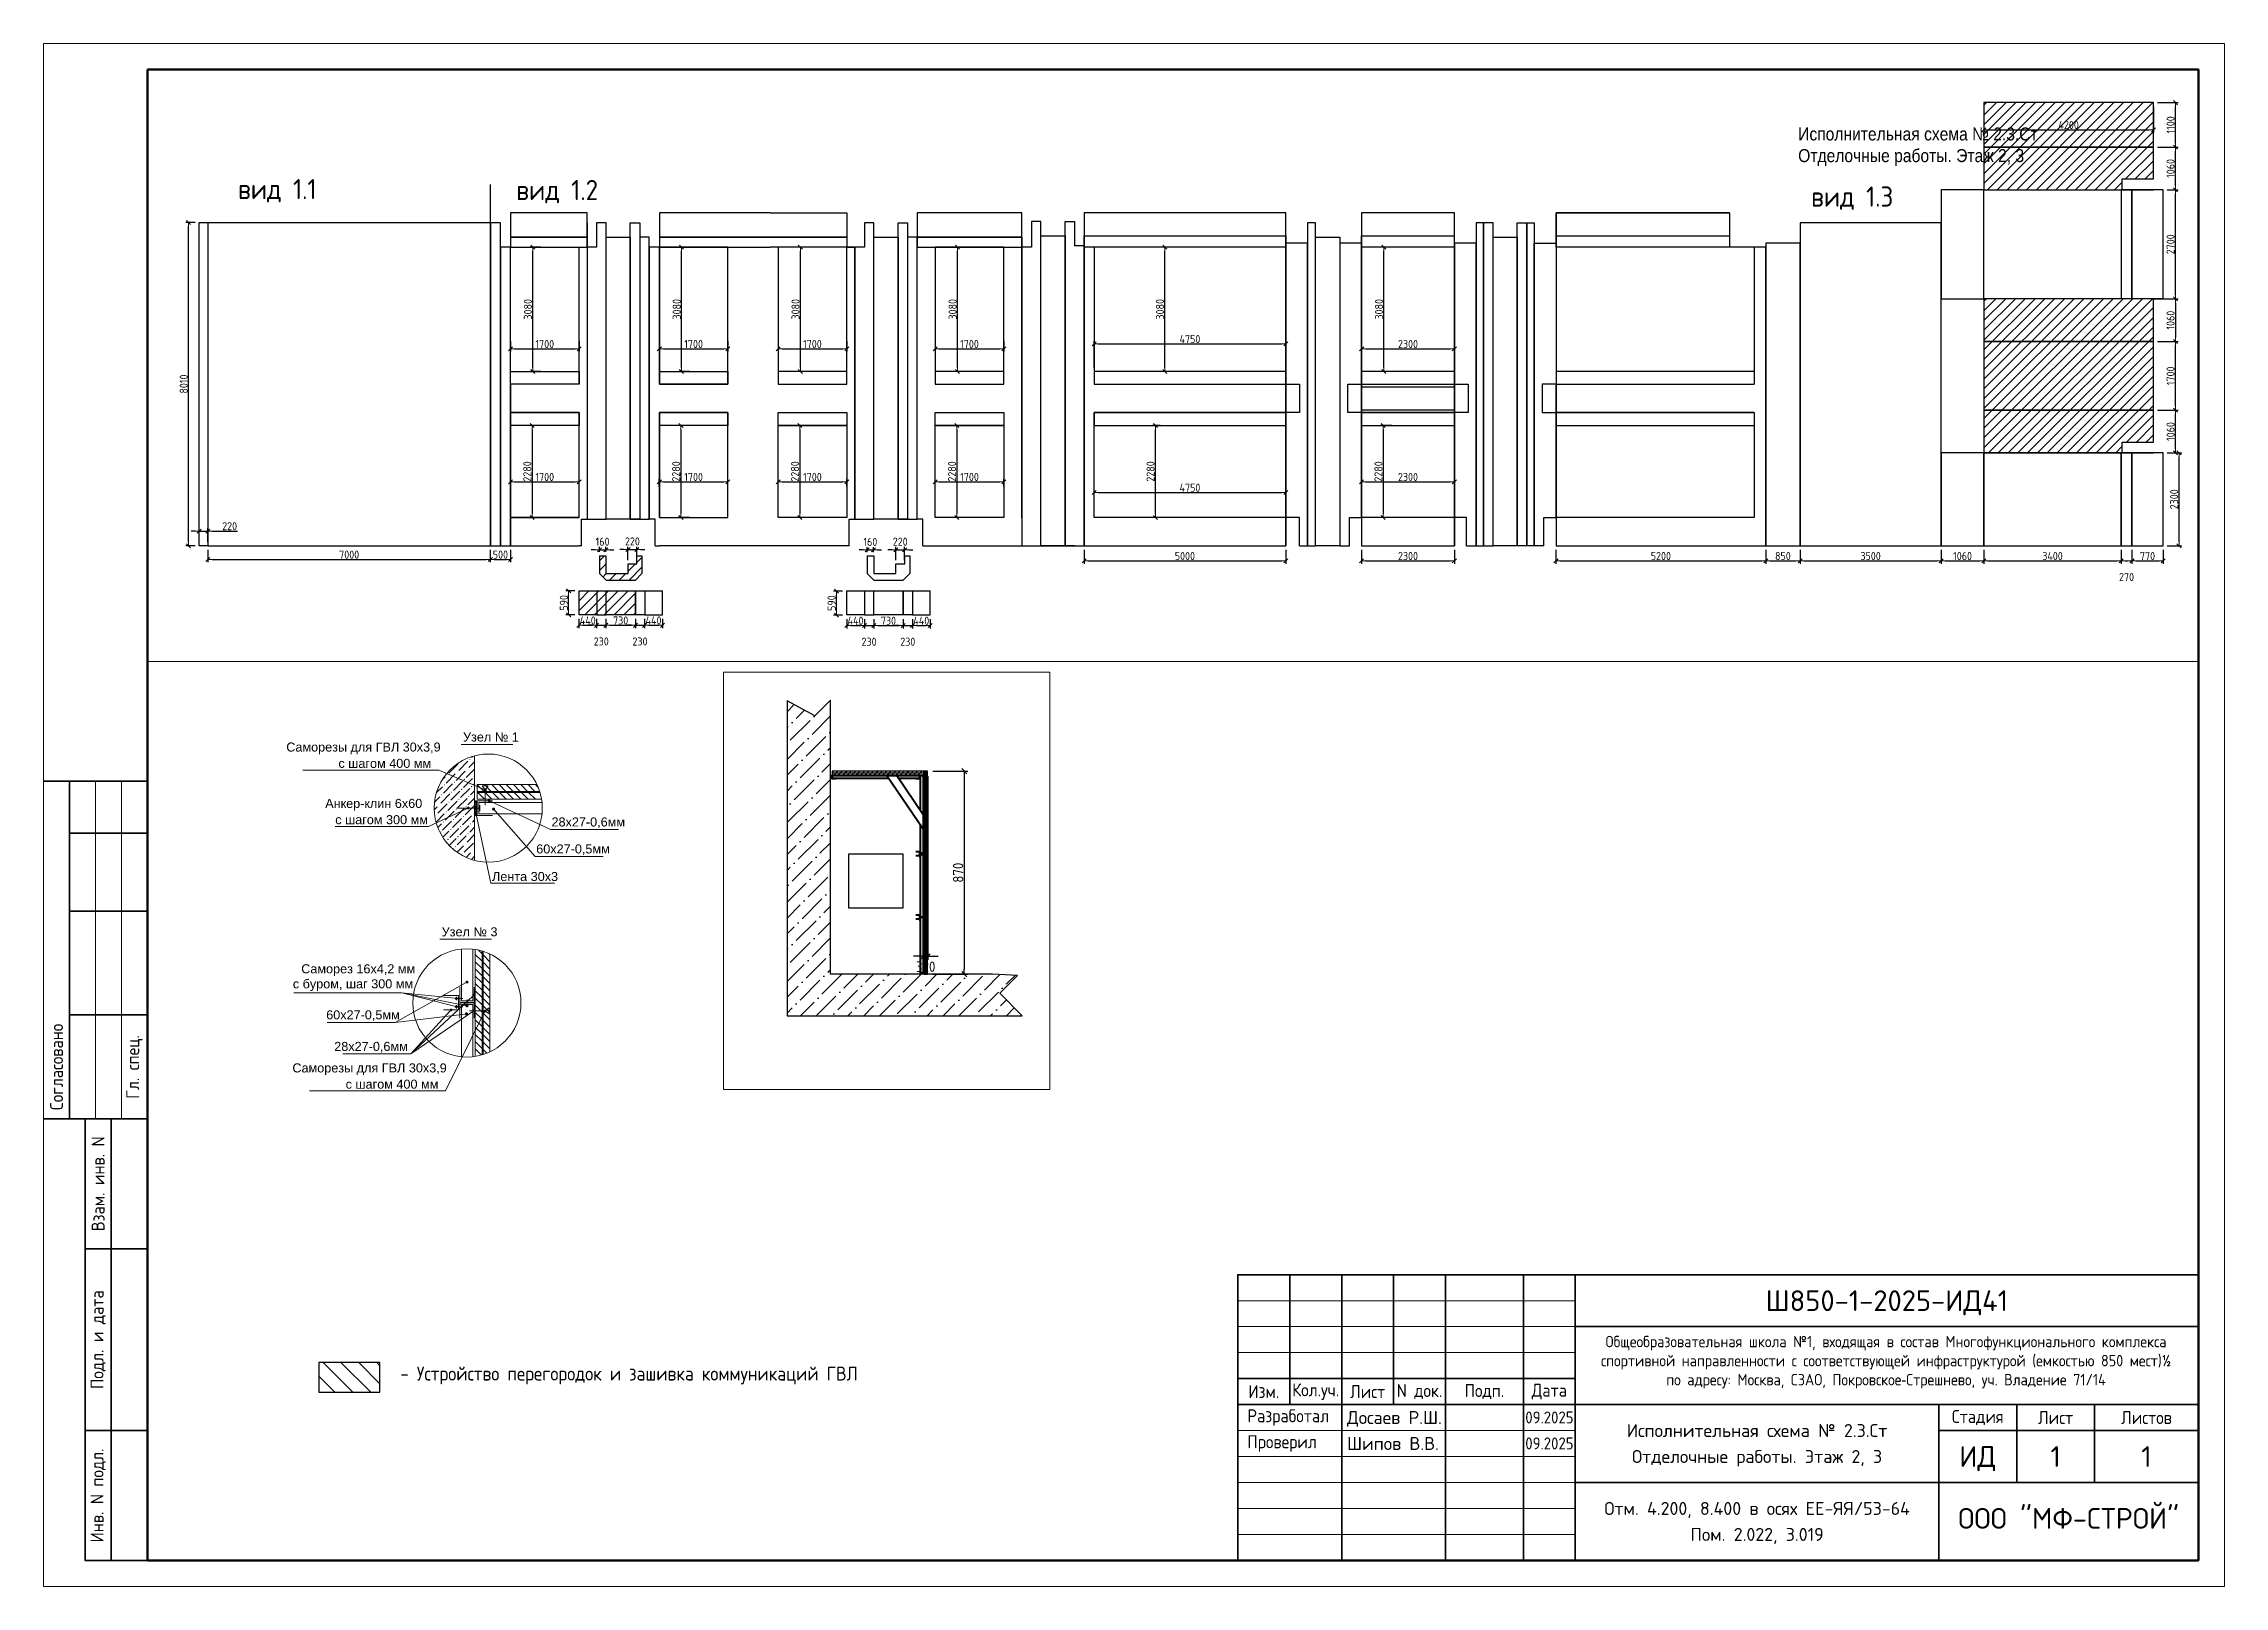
# Paper-space layout 'Librery' of a CAD drawing. Header units: millimetres. Extents: x -1078 to -658, y 630 to 927.
# The model-space entities are those that its viewports show. They can reach past a viewport. Long polylines and large blocks are cut down to what shows.
import ezdxf
from ezdxf.enums import TextEntityAlignment as Align

# ---------------------------------------------------------------- set-up
doc = ezdxf.new("R2018")
doc.units = ezdxf.units.MM
for name, color, linetype in [('$AUDIT_BAD_LAYER1', 7, 'Continuous'), ('PDF', 7, 'Continuous'), ('Условные обозначения', 90, 'Continuous')]:
    doc.layers.add(name, color=color, linetype=linetype)
doc.layers.add('ВЭ', color=7, linetype='Continuous', lineweight=15, plot=False)
doc.layers.add('Основные линии', color=7, linetype='Continuous', lineweight=30)
doc.layers.add('Размеры', color=7, linetype='Continuous', lineweight=15)
doc.styles.add('PDF GOST Common-Identity-H', font='arial.ttf')
doc.styles.get("Standard").update_dxf_attribs({"font": 'arial.ttf'})
doc.styles.add('СПДС', font='isocpeur.ttf', dxfattribs={"width": 0.9})
doc.dimstyles.new('Размера А3', dxfattribs={"dimtxt": 200, "dimasz": 100, "dimexe": 70, "dimexo": 100, "dimgap": 20, "dimtad": 1, "dimdec": 0, "dimrnd": 10, "dimzin": 0, "dimdsep": 46, "dimtxsty": 'СПДС', "dimblk": 'ARROWHEAD_6', "dimcen": 1, "dimclrd": 256, "dimclre": 256, "dimclrt": 256, "dimazin": 0, "dimtfac": 1, "dimtdec": 0, "dimtmove": 2, "dimatfit": 3, "dimfxl": 1, "dimtolj": 1, "dimtzin": 0, "dimarcsym": 0})

psp = doc.layouts.new('Librery')

# ---------------------------------------------------------------- texts
at = {"layer": 'PDF', "color": 7, "lineweight": 15, "attachment_point": 4, "style": 'PDF GOST Common-Identity-H'}
for s, insert, char_height in [('Узел № 1', (-997.43, 793.18), 1.742), ('Саморезы для ГВЛ 30x3,9', (-1031.47, 790.99), 1.7415), ('с шагом 400 мм', (-1021.43, 788.1), 1.7415), ('Анкер-клин 6х60', (-1023.97, 780.14), 1.7415), ('с шагом 300 мм', (-1022.04, 777.26), 1.7415), ('Узел № 3', (-1001.54, 755.67), 1.742), ('Саморез 16x4,2 мм', (-1028.59, 748.3), 1.7415), ('с буром, шаг 300 мм', (-1030.21, 745.41), 1.7415), ('Саморезы для ГВЛ 30x3,9', (-1030.29, 729.22), 1.7415), ('с шагом 400 мм', (-1020.04, 726.34), 1.7415)]:
    psp.add_mtext(s, dxfattribs=dict(at, insert=insert, char_height=char_height))
at = {"layer": 'PDF', "color": 1, "lineweight": 15, "char_height": 1.7415, "attachment_point": 4, "style": 'PDF GOST Common-Identity-H'}
for insert in [(-980.39, 776.67), (-1022.23, 733.46)]:
    psp.add_mtext('28х27-0,6мм', dxfattribs=dict(at, insert=insert))
at = {"layer": 'PDF', "color": 5, "lineweight": 15, "char_height": 1.7415, "attachment_point": 4, "style": 'PDF GOST Common-Identity-H'}
for insert in [(-983.33, 771.48), (-1023.78, 739.54)]:
    psp.add_mtext('60х27-0,5мм', dxfattribs=dict(at, insert=insert))
at = {"layer": 'PDF', "color": 6, "lineweight": 15, "insert": (-991.84, 766.32), "char_height": 1.742, "attachment_point": 4, "style": 'PDF GOST Common-Identity-H'}
psp.add_mtext('Лента 30х3', dxfattribs=at)
at = {"layer": 'Условные обозначения', "color": 18, "true_color": 0x000000, "insert": (-1009.52, 671.98), "char_height": 2.6856, "width": 90.5079, "attachment_point": 1, "style": 'СПДС'}
psp.add_mtext('- Устройство перегородок и зашивка коммуникаций ГВЛ', dxfattribs=at)

msp = doc.modelspace()

# ---------------------------------------------------------------- texts
at = {"layer": 'Основные линии', "char_height": 500, "attachment_point": 1, "style": 'СПДС'}
for s, insert in [('вид 1.1', (350534.6, 167225.4)), ('вид 1.2', (357431.3, 167202.4)), ('вид 1.3', (389533.8, 167039.9))]:
    msp.add_mtext_dynamic_manual_height_columns(s, width=3371.815, gutter_width=1678.4, heights=[0], dxfattribs=dict(at, insert=insert))

# ---------------------------------------------------------------- blocks, each defined once
blk = doc.blocks.new('*U10')
at = {"lineweight": 0}
blk.add_lwpolyline([(-415, -5), (5, -5), (5, 292), (-415, 292)], close=True, dxfattribs=at)
at = {"color": 0, "linetype": 'Continuous', "lineweight": 50}
blk.add_lwpolyline([(-395, 287), (0, 287), (0, 0), (-395, 0)], close=True, dxfattribs=at)
at = {"lineweight": 35}
for points in [[(-395, 150), (-415, 150)], [(-410, 85), (-410, 150)], [(-395, 140), (-410, 140)], [(-395, 125), (-410, 125)], [(-395, 105), (-410, 105)], [(-395, 85), (-415, 85)], [(-395, 85), (-407, 85), (-407, 0), (-395, 0)], [(-402, 0), (-402, 85)], [(-395, 60), (-407, 60)], [(-175, 55), (-175, 30)], [(-165, 55), (-165, 0)], [(-155, 55), (-155, 30)], [(-145, 55), (-145, 0)], [(-130, 55), (-130, 0)], [(-120, 55), (-120, 0)], [(-120, 45), (0, 45)], [(-185, 35), (-120, 35)], [(-185, 30), (0, 30)], [(-50, 30), (-50, 0)], [(-35, 30), (-35, 15)], [(-20, 30), (-20, 15)], [(-395, 25), (-407, 25)], [(-50, 25), (0, 25)], [(-120, 15), (0, 15)]]:
    blk.add_lwpolyline(points, dxfattribs=at)
at = {"lineweight": 18}
for points in [[(-405, 85), (-405, 150)], [(-400, 85), (-400, 150)], [(-185, 50), (-120, 50)], [(-185, 45), (-120, 45)], [(-185, 40), (-120, 40)], [(-185, 25), (-120, 25)], [(-185, 20), (-120, 20)], [(-185, 15), (-120, 15)], [(-185, 10), (-120, 10)], [(-185, 5), (-120, 5)]]:
    blk.add_lwpolyline(points, dxfattribs=at)
at = {"lineweight": 35}
blk.add_lwpolyline([(-185, 0), (0, 0), (0, 55), (-185, 55)], close=True, dxfattribs=at)
at = {"lineweight": 0}
blk.add_lwpolyline([(0, -5), (5, -5), (5, 0)], dxfattribs=at)
at = {"lineweight": -2, "char_height": 2.5, "attachment_point": 5, "rotation": 90, "style": 'СПДС'}
for s, insert, width in [('Согласовано', (-412.5, 95), 19.9913), ('Гл. спец.', (-397.5, 95), 19.9913), ('Взам. инв. N', (-404.5, 72.5), 24.9913), ('Подл. и дата', (-404.5, 42.5), 34.9913), ('Инв. N подл.', (-404.5, 12.5), 24.9913)]:
    blk.add_mtext(s, dxfattribs=dict(at, insert=insert, width=width))
at = {"insert": (-119.31, 43.23), "char_height": 2.2, "attachment_point": 1, "style": 'СПДС'}
blk.add_mtext_dynamic_manual_height_columns('\\pxqc;Общеобразовательная школа №1, входящая в состав Многофункционального комплекса спортивной направленности с соответствующей инфраструктурой (емкостью 850 мест)½ \\Pпо адресу: Москва, СЗАО, Покровское‐Стрешнево, уч. Владение 71/14', width=118.2929, gutter_width=0, heights=[12.75], dxfattribs=at)
at = {"lineweight": -2, "char_height": 2.5, "style": 'СПДС'}
for s, insert, width, attachment_point in [('Изм.', (-180, 32.5), 10, 5), ('Кол.уч.', (-170, 32.5), 10, 5), ('Лист', (-160, 32.5), 10, 5), ('N док.', (-150, 32.5), 10, 5), ('Подп.', (-137.5, 32.5), 15, 5), ('Дата', (-125, 32.5), 10, 5), ('Разработал', (-183.15, 27.5), 17.9525, 4), ('Стадия', (-42.5, 27.5), 15, 5), ('Лист', (-27.5, 27.5), 15, 5), ('Листов', (-10, 27.5), 20, 5), ('Проверил', (-183.15, 22.5), 17.9525, 4)]:
    blk.add_mtext(s, dxfattribs=dict(at, insert=insert, width=width, attachment_point=attachment_point))
at = {"lineweight": 30, "width": 0.9, "flags": 104}
blk.add_attdef('ШАПКА', text='', height=3, dxfattribs=at).set_placement((-135, 281), align=Align.MIDDLE_CENTER)
at = {"style": 'СПДС'}
for tag, height, p in [('ШИФР_ПРОЕКТА', 4, (-60, 50)), ('НАИМЕНОВАНИЕ_ОБЪЕКТА', 2.5, (-85, 25)), ('НАИМЕНОВАНИЕ_ОБЪЕКТА2', 2.5, (-85, 20)), ('СТАДИЯ', 4, (-42.5, 20)), ('ЛИСТ_первый', 4, (-27.5, 20)), ('ЛИСТОВ', 4, (-10, 20)), ('НАИМЕНОВАНИЕ_ЧЕРТЕЖА1', 2.5, (-85, 10)), ('ОРГАНИЗАЦИЯ_РАЗРАБОТЧИК1', 4, (-25, 8.09)), ('НАИМЕНОВАНИЕ_ЧЕРТЕЖА2', 2.5, (-85, 5))]:
    blk.add_attdef(tag, text='', height=height, dxfattribs=at).set_placement(p, align=Align.MIDDLE_CENTER)
for tag, p in [('РАЗРАБОТЧИК', (-163.97, 27.5)), ('РУК.ГРУППЫ', (-163.97, 22.5))]:
    blk.add_attdef(tag, text='', height=2.5, dxfattribs=at).set_placement(p, align=Align.MIDDLE_LEFT)
at = {"style": 'СПДС', "width": 0.9}
for p in [(-129.65, 26.37), (-129.65, 21.37)]:
    blk.add_attdef('ДАТА', p, '', height=2.3, dxfattribs=at)
blk = doc.blocks.new('ARROWHEAD_6')
at = {"color": 0, "linetype": 'Continuous'}
for p, q in [((0, 0), (-1, 0)), ((-0.5, -0.5), (0.5, 0.5))]:
    blk.add_line(p, q, dxfattribs=at)
blk = doc.blocks.new('*D557')
at = {"lineweight": -2, "transparency": 16777216}
for p, q in [((225331, 54672), (226007, 54672)), ((225937, 54572), (225937, 50862)), ((225331, 50762), (226007, 50762))]:
    blk.add_line(p, q, dxfattribs=at)
at = {"layer": 'Defpoints', "color": 0, "lineweight": 30, "transparency": 16777216}
for p in [(225231, 54672), (225231, 50762), (225937, 50762)]:
    blk.add_point(p, dxfattribs=at)
at = {"lineweight": -2, "transparency": 16777216, "xscale": 100, "yscale": 100, "zscale": 100}
for p, rotation in [((225937, 54672), 90), ((225937, 50762), 270)]:
    blk.add_blockref('ARROWHEAD_6', p, dxfattribs=dict(at, rotation=rotation))
at = {"transparency": 16777216, "insert": (225817, 52717), "char_height": 200, "attachment_point": 5, "rotation": 90, "style": 'СПДС'}
blk.add_mtext('\\A1;870', dxfattribs=at)
blk = doc.blocks.new('*D558')
at = {"lineweight": -2, "transparency": 16777216}
for p, q in [((225231, 54572), (225231, 51037)), ((225055, 51107), (224955, 51107)), ((225155, 50862), (225155, 51177)), ((225155, 51107), (225231, 51107)), ((225331, 51107), (225431, 51107))]:
    blk.add_line(p, q, dxfattribs=at)
at = {"layer": 'Defpoints', "color": 0, "lineweight": 30, "transparency": 16777216}
for p in [(225231, 54672), (225231, 51107), (225155, 50762)]:
    blk.add_point(p, dxfattribs=at)
at = {"lineweight": -2, "transparency": 16777216, "xscale": 100, "yscale": 100, "zscale": 100}
blk.add_blockref('ARROWHEAD_6', (225155, 51107), dxfattribs=at)
at = {"lineweight": -2, "transparency": 16777216, "xscale": 100, "yscale": 100, "zscale": 100, "rotation": 180}
blk.add_blockref('ARROWHEAD_6', (225231, 51107), dxfattribs=at)
at = {"transparency": 16777216, "insert": (225193, 50907), "char_height": 200, "attachment_point": 5, "style": 'СПДС'}
blk.add_mtext('\\A1;320', dxfattribs=at)
blk = doc.blocks.new('*D1431')
at = {"layer": 'Defpoints', "color": 0, "lineweight": 30, "transparency": 16777216}
for p in [(349308, 166148), (349574, 166148), (349574, 158137)]:
    blk.add_point(p, dxfattribs=at)
at = {"layer": 'Размеры', "lineweight": -2, "transparency": 16777216}
for p, q in [((349474, 166148), (349238, 166148)), ((349308, 158237), (349308, 166048)), ((349474, 158137), (349238, 158137))]:
    blk.add_line(p, q, dxfattribs=at)
at = {"layer": 'Размеры', "lineweight": -2, "transparency": 16777216, "xscale": 100, "yscale": 100, "zscale": 100}
for p, rotation in [((349308, 166148), 90), ((349308, 158137), 270)]:
    blk.add_blockref('ARROWHEAD_6', p, dxfattribs=dict(at, rotation=rotation))
at = {"layer": 'Размеры', "transparency": 16777216, "insert": (349188, 162143), "char_height": 200, "attachment_point": 5, "rotation": 90, "style": 'СПДС'}
blk.add_mtext('\\A1;8010', dxfattribs=at)
blk = doc.blocks.new('*D1432')
at = {"layer": 'Defpoints', "color": 0, "lineweight": 30, "transparency": 16777216}
for p in [(349789, 158501), (349574, 158137), (349789, 158137)]:
    blk.add_point(p, dxfattribs=at)
at = {"layer": 'Размеры', "lineweight": -2, "transparency": 16777216}
for p, q in [((349474, 158501), (349374, 158501)), ((349574, 158237), (349574, 158571)), ((349574, 158501), (349789, 158501)), ((349789, 158237), (349789, 158571)), ((349889, 158501), (350517, 158501))]:
    blk.add_line(p, q, dxfattribs=at)
at = {"layer": 'Размеры', "lineweight": -2, "transparency": 16777216, "xscale": 100, "yscale": 100, "zscale": 100}
blk.add_blockref('ARROWHEAD_6', (349574, 158501), dxfattribs=at)
at = {"layer": 'Размеры', "lineweight": -2, "transparency": 16777216, "xscale": 100, "yscale": 100, "zscale": 100, "rotation": 180}
blk.add_blockref('ARROWHEAD_6', (349789, 158501), dxfattribs=at)
at = {"layer": 'Размеры', "transparency": 16777216, "insert": (350326, 158621), "char_height": 200, "attachment_point": 5, "style": 'СПДС'}
blk.add_mtext('\\A1;220', dxfattribs=at)
blk = doc.blocks.new('*D1433')
at = {"layer": 'Defpoints', "color": 0, "lineweight": 30, "transparency": 16777216}
for p in [(349789, 158137), (356789, 158137), (356789, 157796)]:
    blk.add_point(p, dxfattribs=at)
at = {"layer": 'Размеры', "lineweight": -2, "transparency": 16777216}
for p, q in [((349789, 158037), (349789, 157726)), ((356789, 158037), (356789, 157726)), ((349889, 157796), (356689, 157796))]:
    blk.add_line(p, q, dxfattribs=at)
at = {"layer": 'Размеры', "lineweight": -2, "transparency": 16777216, "xscale": 100, "yscale": 100, "zscale": 100, "rotation": 180}
blk.add_blockref('ARROWHEAD_6', (349789, 157796), dxfattribs=at)
at = {"layer": 'Размеры', "lineweight": -2, "transparency": 16777216, "xscale": 100, "yscale": 100, "zscale": 100}
blk.add_blockref('ARROWHEAD_6', (356789, 157796), dxfattribs=at)
at = {"layer": 'Размеры', "transparency": 16777216, "insert": (353289, 157916), "char_height": 200, "attachment_point": 5, "style": 'СПДС'}
blk.add_mtext('\\A1;7000', dxfattribs=at)
blk = doc.blocks.new('*D1434')
at = {"layer": 'Defpoints', "color": 0, "lineweight": 30, "transparency": 16777216}
for p in [(356789, 158137), (357289, 158137), (357289, 157796)]:
    blk.add_point(p, dxfattribs=at)
at = {"layer": 'Размеры', "lineweight": -2, "transparency": 16777216}
for p, q in [((356789, 158037), (356789, 157726)), ((357289, 158037), (357289, 157726)), ((356889, 157796), (357189, 157796))]:
    blk.add_line(p, q, dxfattribs=at)
at = {"layer": 'Размеры', "lineweight": -2, "transparency": 16777216, "xscale": 100, "yscale": 100, "zscale": 100, "rotation": 180}
blk.add_blockref('ARROWHEAD_6', (356789, 157796), dxfattribs=at)
at = {"layer": 'Размеры', "lineweight": -2, "transparency": 16777216, "xscale": 100, "yscale": 100, "zscale": 100}
blk.add_blockref('ARROWHEAD_6', (357289, 157796), dxfattribs=at)
at = {"layer": 'Размеры', "transparency": 16777216, "insert": (357039, 157916), "char_height": 200, "attachment_point": 5, "style": 'СПДС'}
blk.add_mtext('\\A1;500', dxfattribs=at)
blk = doc.blocks.new('*D1435')
at = {"layer": 'Defpoints', "color": 0, "lineweight": 30, "transparency": 16777216}
for p in [(358989, 159722), (357289, 159507), (358989, 159507)]:
    blk.add_point(p, dxfattribs=at)
at = {"layer": 'Размеры', "lineweight": -2, "transparency": 16777216}
for p, q in [((357289, 159607), (357289, 159792)), ((357389, 159722), (358889, 159722)), ((358989, 159607), (358989, 159792))]:
    blk.add_line(p, q, dxfattribs=at)
at = {"layer": 'Размеры', "lineweight": -2, "transparency": 16777216, "xscale": 100, "yscale": 100, "zscale": 100, "rotation": 180}
blk.add_blockref('ARROWHEAD_6', (357289, 159722), dxfattribs=at)
at = {"layer": 'Размеры', "lineweight": -2, "transparency": 16777216, "xscale": 100, "yscale": 100, "zscale": 100}
blk.add_blockref('ARROWHEAD_6', (358989, 159722), dxfattribs=at)
at = {"layer": 'Размеры', "transparency": 16777216, "insert": (358139, 159842), "char_height": 200, "attachment_point": 5, "style": 'СПДС'}
blk.add_mtext('\\A1;1700', dxfattribs=at)
blk = doc.blocks.new('*D1436')
at = {"layer": 'Defpoints', "color": 0, "lineweight": 30, "transparency": 16777216}
for p in [(358139, 161117), (357826, 158837), (358139, 158837)]:
    blk.add_point(p, dxfattribs=at)
at = {"layer": 'Размеры', "lineweight": -2, "transparency": 16777216}
for p, q in [((358039, 161117), (357756, 161117)), ((357826, 161017), (357826, 158937)), ((358039, 158837), (357756, 158837))]:
    blk.add_line(p, q, dxfattribs=at)
at = {"layer": 'Размеры', "lineweight": -2, "transparency": 16777216, "xscale": 100, "yscale": 100, "zscale": 100}
for p, rotation in [((357826, 161117), 90), ((357826, 158837), 270)]:
    blk.add_blockref('ARROWHEAD_6', p, dxfattribs=dict(at, rotation=rotation))
at = {"layer": 'Размеры', "transparency": 16777216, "insert": (357706, 159977), "char_height": 200, "attachment_point": 5, "rotation": 90, "style": 'СПДС'}
blk.add_mtext('\\A1;2280', dxfattribs=at)
blk = doc.blocks.new('*D1429')
at = {"layer": 'Defpoints', "color": 0, "lineweight": 30, "transparency": 16777216}
for p in [(357289, 163306), (358989, 163306), (358989, 163016)]:
    blk.add_point(p, dxfattribs=at)
at = {"layer": 'Размеры', "lineweight": -2, "transparency": 16777216}
for p, q in [((357289, 163206), (357289, 162946)), ((357389, 163016), (358889, 163016)), ((358989, 163206), (358989, 162946))]:
    blk.add_line(p, q, dxfattribs=at)
at = {"layer": 'Размеры', "lineweight": -2, "transparency": 16777216, "xscale": 100, "yscale": 100, "zscale": 100, "rotation": 180}
blk.add_blockref('ARROWHEAD_6', (357289, 163016), dxfattribs=at)
at = {"layer": 'Размеры', "lineweight": -2, "transparency": 16777216, "xscale": 100, "yscale": 100, "zscale": 100}
blk.add_blockref('ARROWHEAD_6', (358989, 163016), dxfattribs=at)
at = {"layer": 'Размеры', "transparency": 16777216, "insert": (358139, 163136), "char_height": 200, "attachment_point": 5, "style": 'СПДС'}
blk.add_mtext('\\A1;1700', dxfattribs=at)
blk = doc.blocks.new('*D1430')
at = {"layer": 'Defpoints', "color": 0, "lineweight": 30, "transparency": 16777216}
for p in [(357840, 165537), (358139, 165537), (358139, 162457)]:
    blk.add_point(p, dxfattribs=at)
at = {"layer": 'Размеры', "lineweight": -2, "transparency": 16777216}
for p, q in [((358039, 165537), (357770, 165537)), ((357840, 162557), (357840, 165437)), ((358039, 162457), (357770, 162457))]:
    blk.add_line(p, q, dxfattribs=at)
at = {"layer": 'Размеры', "lineweight": -2, "transparency": 16777216, "xscale": 100, "yscale": 100, "zscale": 100}
for p, rotation in [((357840, 165537), 90), ((357840, 162457), 270)]:
    blk.add_blockref('ARROWHEAD_6', p, dxfattribs=dict(at, rotation=rotation))
at = {"layer": 'Размеры', "transparency": 16777216, "insert": (357720, 163997), "char_height": 200, "attachment_point": 5, "rotation": 90, "style": 'СПДС'}
blk.add_mtext('\\A1;3080', dxfattribs=at)
blk = doc.blocks.new('*D1410')
at = {"layer": 'Defpoints', "color": 0, "lineweight": 30, "transparency": 16777216}
for p in [(365625, 159722), (363925, 159507), (365625, 159507)]:
    blk.add_point(p, dxfattribs=at)
at = {"layer": 'Размеры', "lineweight": -2, "transparency": 16777216}
for p, q in [((363925, 159607), (363925, 159792)), ((364025, 159722), (365525, 159722)), ((365625, 159607), (365625, 159792))]:
    blk.add_line(p, q, dxfattribs=at)
at = {"layer": 'Размеры', "lineweight": -2, "transparency": 16777216, "xscale": 100, "yscale": 100, "zscale": 100, "rotation": 180}
blk.add_blockref('ARROWHEAD_6', (363925, 159722), dxfattribs=at)
at = {"layer": 'Размеры', "lineweight": -2, "transparency": 16777216, "xscale": 100, "yscale": 100, "zscale": 100}
blk.add_blockref('ARROWHEAD_6', (365625, 159722), dxfattribs=at)
at = {"layer": 'Размеры', "transparency": 16777216, "insert": (364775, 159842), "char_height": 200, "attachment_point": 5, "style": 'СПДС'}
blk.add_mtext('\\A1;1700', dxfattribs=at)
blk = doc.blocks.new('*D1411')
at = {"layer": 'Defpoints', "color": 0, "lineweight": 30, "transparency": 16777216}
for p in [(364775, 161117), (364462, 158837), (364775, 158837)]:
    blk.add_point(p, dxfattribs=at)
at = {"layer": 'Размеры', "lineweight": -2, "transparency": 16777216}
for p, q in [((364675, 161117), (364392, 161117)), ((364462, 161017), (364462, 158937)), ((364675, 158837), (364392, 158837))]:
    blk.add_line(p, q, dxfattribs=at)
at = {"layer": 'Размеры', "lineweight": -2, "transparency": 16777216, "xscale": 100, "yscale": 100, "zscale": 100}
for p, rotation in [((364462, 161117), 90), ((364462, 158837), 270)]:
    blk.add_blockref('ARROWHEAD_6', p, dxfattribs=dict(at, rotation=rotation))
at = {"layer": 'Размеры', "transparency": 16777216, "insert": (364342, 159977), "char_height": 200, "attachment_point": 5, "rotation": 90, "style": 'СПДС'}
blk.add_mtext('\\A1;2280', dxfattribs=at)
blk = doc.blocks.new('*D1412')
at = {"layer": 'Defpoints', "color": 0, "lineweight": 30, "transparency": 16777216}
for p in [(363925, 163306), (365625, 163306), (365625, 163016)]:
    blk.add_point(p, dxfattribs=at)
at = {"layer": 'Размеры', "lineweight": -2, "transparency": 16777216}
for p, q in [((363925, 163206), (363925, 162946)), ((364025, 163016), (365525, 163016)), ((365625, 163206), (365625, 162946))]:
    blk.add_line(p, q, dxfattribs=at)
at = {"layer": 'Размеры', "lineweight": -2, "transparency": 16777216, "xscale": 100, "yscale": 100, "zscale": 100, "rotation": 180}
blk.add_blockref('ARROWHEAD_6', (363925, 163016), dxfattribs=at)
at = {"layer": 'Размеры', "lineweight": -2, "transparency": 16777216, "xscale": 100, "yscale": 100, "zscale": 100}
blk.add_blockref('ARROWHEAD_6', (365625, 163016), dxfattribs=at)
at = {"layer": 'Размеры', "transparency": 16777216, "insert": (364775, 163136), "char_height": 200, "attachment_point": 5, "style": 'СПДС'}
blk.add_mtext('\\A1;1700', dxfattribs=at)
blk = doc.blocks.new('*D1413')
at = {"layer": 'Defpoints', "color": 0, "lineweight": 30, "transparency": 16777216}
for p in [(364475, 165537), (364775, 165537), (364775, 162457)]:
    blk.add_point(p, dxfattribs=at)
at = {"layer": 'Размеры', "lineweight": -2, "transparency": 16777216}
for p, q in [((364675, 165537), (364405, 165537)), ((364475, 162557), (364475, 165437)), ((364675, 162457), (364405, 162457))]:
    blk.add_line(p, q, dxfattribs=at)
at = {"layer": 'Размеры', "lineweight": -2, "transparency": 16777216, "xscale": 100, "yscale": 100, "zscale": 100}
for p, rotation in [((364475, 165537), 90), ((364475, 162457), 270)]:
    blk.add_blockref('ARROWHEAD_6', p, dxfattribs=dict(at, rotation=rotation))
at = {"layer": 'Размеры', "transparency": 16777216, "insert": (364355, 163997), "char_height": 200, "attachment_point": 5, "rotation": 90, "style": 'СПДС'}
blk.add_mtext('\\A1;3080', dxfattribs=at)
blk = doc.blocks.new('*D1414')
at = {"layer": 'Defpoints', "color": 0, "lineweight": 30, "transparency": 16777216}
for p in [(362679, 159722), (360979, 159507), (362679, 159507)]:
    blk.add_point(p, dxfattribs=at)
at = {"layer": 'Размеры', "lineweight": -2, "transparency": 16777216}
for p, q in [((360979, 159607), (360979, 159792)), ((361079, 159722), (362579, 159722)), ((362679, 159607), (362679, 159792))]:
    blk.add_line(p, q, dxfattribs=at)
at = {"layer": 'Размеры', "lineweight": -2, "transparency": 16777216, "xscale": 100, "yscale": 100, "zscale": 100, "rotation": 180}
blk.add_blockref('ARROWHEAD_6', (360979, 159722), dxfattribs=at)
at = {"layer": 'Размеры', "lineweight": -2, "transparency": 16777216, "xscale": 100, "yscale": 100, "zscale": 100}
blk.add_blockref('ARROWHEAD_6', (362679, 159722), dxfattribs=at)
at = {"layer": 'Размеры', "transparency": 16777216, "insert": (361829, 159842), "char_height": 200, "attachment_point": 5, "style": 'СПДС'}
blk.add_mtext('\\A1;1700', dxfattribs=at)
blk = doc.blocks.new('*D1415')
at = {"layer": 'Defpoints', "color": 0, "lineweight": 30, "transparency": 16777216}
for p in [(361829, 161117), (361516, 158837), (361829, 158837)]:
    blk.add_point(p, dxfattribs=at)
at = {"layer": 'Размеры', "lineweight": -2, "transparency": 16777216}
for p, q in [((361729, 161117), (361446, 161117)), ((361516, 161017), (361516, 158937)), ((361729, 158837), (361446, 158837))]:
    blk.add_line(p, q, dxfattribs=at)
at = {"layer": 'Размеры', "lineweight": -2, "transparency": 16777216, "xscale": 100, "yscale": 100, "zscale": 100}
for p, rotation in [((361516, 161117), 90), ((361516, 158837), 270)]:
    blk.add_blockref('ARROWHEAD_6', p, dxfattribs=dict(at, rotation=rotation))
at = {"layer": 'Размеры', "transparency": 16777216, "insert": (361396, 159977), "char_height": 200, "attachment_point": 5, "rotation": 90, "style": 'СПДС'}
blk.add_mtext('\\A1;2280', dxfattribs=at)
blk = doc.blocks.new('*D1416')
at = {"layer": 'Defpoints', "color": 0, "lineweight": 30, "transparency": 16777216}
for p in [(360979, 163306), (362679, 163306), (362679, 163016)]:
    blk.add_point(p, dxfattribs=at)
at = {"layer": 'Размеры', "lineweight": -2, "transparency": 16777216}
for p, q in [((360979, 163206), (360979, 162946)), ((361079, 163016), (362579, 163016)), ((362679, 163206), (362679, 162946))]:
    blk.add_line(p, q, dxfattribs=at)
at = {"layer": 'Размеры', "lineweight": -2, "transparency": 16777216, "xscale": 100, "yscale": 100, "zscale": 100, "rotation": 180}
blk.add_blockref('ARROWHEAD_6', (360979, 163016), dxfattribs=at)
at = {"layer": 'Размеры', "lineweight": -2, "transparency": 16777216, "xscale": 100, "yscale": 100, "zscale": 100}
blk.add_blockref('ARROWHEAD_6', (362679, 163016), dxfattribs=at)
at = {"layer": 'Размеры', "transparency": 16777216, "insert": (361829, 163136), "char_height": 200, "attachment_point": 5, "style": 'СПДС'}
blk.add_mtext('\\A1;1700', dxfattribs=at)
blk = doc.blocks.new('*D1421')
at = {"layer": 'Defpoints', "color": 0, "lineweight": 30, "transparency": 16777216}
for p in [(361530, 165537), (361829, 165537), (361829, 162457)]:
    blk.add_point(p, dxfattribs=at)
at = {"layer": 'Размеры', "lineweight": -2, "transparency": 16777216}
for p, q in [((361729, 165537), (361460, 165537)), ((361530, 162557), (361530, 165437)), ((361729, 162457), (361460, 162457))]:
    blk.add_line(p, q, dxfattribs=at)
at = {"layer": 'Размеры', "lineweight": -2, "transparency": 16777216, "xscale": 100, "yscale": 100, "zscale": 100}
for p, rotation in [((361530, 165537), 90), ((361530, 162457), 270)]:
    blk.add_blockref('ARROWHEAD_6', p, dxfattribs=dict(at, rotation=rotation))
at = {"layer": 'Размеры', "transparency": 16777216, "insert": (361410, 163997), "char_height": 200, "attachment_point": 5, "rotation": 90, "style": 'СПДС'}
blk.add_mtext('\\A1;3080', dxfattribs=at)
blk = doc.blocks.new('*D1422')
at = {"layer": 'Defpoints', "color": 0, "lineweight": 30, "transparency": 16777216}
for p in [(369519, 159722), (367819, 159507), (369519, 159507)]:
    blk.add_point(p, dxfattribs=at)
at = {"layer": 'Размеры', "lineweight": -2, "transparency": 16777216}
for p, q in [((367819, 159607), (367819, 159792)), ((367919, 159722), (369419, 159722)), ((369519, 159607), (369519, 159792))]:
    blk.add_line(p, q, dxfattribs=at)
at = {"layer": 'Размеры', "lineweight": -2, "transparency": 16777216, "xscale": 100, "yscale": 100, "zscale": 100, "rotation": 180}
blk.add_blockref('ARROWHEAD_6', (367819, 159722), dxfattribs=at)
at = {"layer": 'Размеры', "lineweight": -2, "transparency": 16777216, "xscale": 100, "yscale": 100, "zscale": 100}
blk.add_blockref('ARROWHEAD_6', (369519, 159722), dxfattribs=at)
at = {"layer": 'Размеры', "transparency": 16777216, "insert": (368669, 159842), "char_height": 200, "attachment_point": 5, "style": 'СПДС'}
blk.add_mtext('\\A1;1700', dxfattribs=at)
blk = doc.blocks.new('*D1423')
at = {"layer": 'Defpoints', "color": 0, "lineweight": 30, "transparency": 16777216}
for p in [(368669, 161117), (368356, 158837), (368669, 158837)]:
    blk.add_point(p, dxfattribs=at)
at = {"layer": 'Размеры', "lineweight": -2, "transparency": 16777216}
for p, q in [((368569, 161117), (368286, 161117)), ((368356, 161017), (368356, 158937)), ((368569, 158837), (368286, 158837))]:
    blk.add_line(p, q, dxfattribs=at)
at = {"layer": 'Размеры', "lineweight": -2, "transparency": 16777216, "xscale": 100, "yscale": 100, "zscale": 100}
for p, rotation in [((368356, 161117), 90), ((368356, 158837), 270)]:
    blk.add_blockref('ARROWHEAD_6', p, dxfattribs=dict(at, rotation=rotation))
at = {"layer": 'Размеры', "transparency": 16777216, "insert": (368236, 159977), "char_height": 200, "attachment_point": 5, "rotation": 90, "style": 'СПДС'}
blk.add_mtext('\\A1;2280', dxfattribs=at)
blk = doc.blocks.new('*D1424')
at = {"layer": 'Defpoints', "color": 0, "lineweight": 30, "transparency": 16777216}
for p in [(367819, 163306), (369519, 163306), (369519, 163016)]:
    blk.add_point(p, dxfattribs=at)
at = {"layer": 'Размеры', "lineweight": -2, "transparency": 16777216}
for p, q in [((367819, 163206), (367819, 162946)), ((367919, 163016), (369419, 163016)), ((369519, 163206), (369519, 162946))]:
    blk.add_line(p, q, dxfattribs=at)
at = {"layer": 'Размеры', "lineweight": -2, "transparency": 16777216, "xscale": 100, "yscale": 100, "zscale": 100, "rotation": 180}
blk.add_blockref('ARROWHEAD_6', (367819, 163016), dxfattribs=at)
at = {"layer": 'Размеры', "lineweight": -2, "transparency": 16777216, "xscale": 100, "yscale": 100, "zscale": 100}
blk.add_blockref('ARROWHEAD_6', (369519, 163016), dxfattribs=at)
at = {"layer": 'Размеры', "transparency": 16777216, "insert": (368669, 163136), "char_height": 200, "attachment_point": 5, "style": 'СПДС'}
blk.add_mtext('\\A1;1700', dxfattribs=at)
blk = doc.blocks.new('*D1425')
at = {"layer": 'Defpoints', "color": 0, "lineweight": 30, "transparency": 16777216}
for p in [(368370, 165537), (368669, 165537), (368669, 162457)]:
    blk.add_point(p, dxfattribs=at)
at = {"layer": 'Размеры', "lineweight": -2, "transparency": 16777216}
for p, q in [((368569, 165537), (368300, 165537)), ((368370, 162557), (368370, 165437)), ((368569, 162457), (368300, 162457))]:
    blk.add_line(p, q, dxfattribs=at)
at = {"layer": 'Размеры', "lineweight": -2, "transparency": 16777216, "xscale": 100, "yscale": 100, "zscale": 100}
for p, rotation in [((368370, 165537), 90), ((368370, 162457), 270)]:
    blk.add_blockref('ARROWHEAD_6', p, dxfattribs=dict(at, rotation=rotation))
at = {"layer": 'Размеры', "transparency": 16777216, "insert": (368250, 163997), "char_height": 200, "attachment_point": 5, "rotation": 90, "style": 'СПДС'}
blk.add_mtext('\\A1;3080', dxfattribs=at)
blk = doc.blocks.new('*D1439')
at = {"layer": 'Defpoints', "color": 0, "lineweight": 30, "transparency": 16777216}
for p in [(376509, 163138), (371759, 162457), (376509, 162457)]:
    blk.add_point(p, dxfattribs=at)
at = {"layer": 'Размеры', "lineweight": -2, "transparency": 16777216}
for p, q in [((371759, 162557), (371759, 163208)), ((371859, 163138), (376409, 163138)), ((376509, 162557), (376509, 163208))]:
    blk.add_line(p, q, dxfattribs=at)
at = {"layer": 'Размеры', "lineweight": -2, "transparency": 16777216, "xscale": 100, "yscale": 100, "zscale": 100, "rotation": 180}
blk.add_blockref('ARROWHEAD_6', (371759, 163138), dxfattribs=at)
at = {"layer": 'Размеры', "lineweight": -2, "transparency": 16777216, "xscale": 100, "yscale": 100, "zscale": 100}
blk.add_blockref('ARROWHEAD_6', (376509, 163138), dxfattribs=at)
at = {"layer": 'Размеры', "transparency": 16777216, "insert": (374134, 163258), "char_height": 200, "attachment_point": 5, "style": 'СПДС'}
blk.add_mtext('\\A1;4750', dxfattribs=at)
blk = doc.blocks.new('*D1440')
at = {"layer": 'Defpoints', "color": 0, "lineweight": 30, "transparency": 16777216}
for p in [(373511, 165537), (373789, 165537), (373789, 162457)]:
    blk.add_point(p, dxfattribs=at)
at = {"layer": 'Размеры', "lineweight": -2, "transparency": 16777216}
for p, q in [((373689, 165537), (373441, 165537)), ((373511, 162557), (373511, 165437)), ((373689, 162457), (373441, 162457))]:
    blk.add_line(p, q, dxfattribs=at)
at = {"layer": 'Размеры', "lineweight": -2, "transparency": 16777216, "xscale": 100, "yscale": 100, "zscale": 100}
for p, rotation in [((373511, 165537), 90), ((373511, 162457), 270)]:
    blk.add_blockref('ARROWHEAD_6', p, dxfattribs=dict(at, rotation=rotation))
at = {"layer": 'Размеры', "transparency": 16777216, "insert": (373391, 163997), "char_height": 200, "attachment_point": 5, "rotation": 90, "style": 'СПДС'}
blk.add_mtext('\\A1;3080', dxfattribs=at)
blk = doc.blocks.new('*D1437')
at = {"layer": 'Defpoints', "color": 0, "lineweight": 30, "transparency": 16777216}
for p in [(376509, 159455), (371759, 158837), (376509, 158837)]:
    blk.add_point(p, dxfattribs=at)
at = {"layer": 'Размеры', "lineweight": -2, "transparency": 16777216}
for p, q in [((371759, 158937), (371759, 159525)), ((371859, 159455), (376409, 159455)), ((376509, 158937), (376509, 159525))]:
    blk.add_line(p, q, dxfattribs=at)
at = {"layer": 'Размеры', "lineweight": -2, "transparency": 16777216, "xscale": 100, "yscale": 100, "zscale": 100, "rotation": 180}
blk.add_blockref('ARROWHEAD_6', (371759, 159455), dxfattribs=at)
at = {"layer": 'Размеры', "lineweight": -2, "transparency": 16777216, "xscale": 100, "yscale": 100, "zscale": 100}
blk.add_blockref('ARROWHEAD_6', (376509, 159455), dxfattribs=at)
at = {"layer": 'Размеры', "transparency": 16777216, "insert": (374134, 159575), "char_height": 200, "attachment_point": 5, "style": 'СПДС'}
blk.add_mtext('\\A1;4750', dxfattribs=at)
blk = doc.blocks.new('*D1438')
at = {"layer": 'Defpoints', "color": 0, "lineweight": 30, "transparency": 16777216}
for p in [(373277, 161117), (373497, 161117), (373497, 158837)]:
    blk.add_point(p, dxfattribs=at)
at = {"layer": 'Размеры', "lineweight": -2, "transparency": 16777216}
for p, q in [((373397, 161117), (373207, 161117)), ((373277, 158937), (373277, 161017)), ((373397, 158837), (373207, 158837))]:
    blk.add_line(p, q, dxfattribs=at)
at = {"layer": 'Размеры', "lineweight": -2, "transparency": 16777216, "xscale": 100, "yscale": 100, "zscale": 100}
for p, rotation in [((373277, 161117), 90), ((373277, 158837), 270)]:
    blk.add_blockref('ARROWHEAD_6', p, dxfattribs=dict(at, rotation=rotation))
at = {"layer": 'Размеры', "transparency": 16777216, "insert": (373157, 159977), "char_height": 200, "attachment_point": 5, "rotation": 90, "style": 'СПДС'}
blk.add_mtext('\\A1;2280', dxfattribs=at)
blk = doc.blocks.new('*D1417')
at = {"layer": 'Defpoints', "color": 0, "lineweight": 30, "transparency": 16777216}
for p in [(380689, 159722), (378390, 159507), (380689, 159507)]:
    blk.add_point(p, dxfattribs=at)
at = {"layer": 'Размеры', "lineweight": -2, "transparency": 16777216}
for p, q in [((378390, 159607), (378390, 159792)), ((378490, 159722), (380589, 159722)), ((380689, 159607), (380689, 159792))]:
    blk.add_line(p, q, dxfattribs=at)
at = {"layer": 'Размеры', "lineweight": -2, "transparency": 16777216, "xscale": 100, "yscale": 100, "zscale": 100, "rotation": 180}
blk.add_blockref('ARROWHEAD_6', (378390, 159722), dxfattribs=at)
at = {"layer": 'Размеры', "lineweight": -2, "transparency": 16777216, "xscale": 100, "yscale": 100, "zscale": 100}
blk.add_blockref('ARROWHEAD_6', (380689, 159722), dxfattribs=at)
at = {"layer": 'Размеры', "transparency": 16777216, "insert": (379539, 159842), "char_height": 200, "attachment_point": 5, "style": 'СПДС'}
blk.add_mtext('\\A1;2300', dxfattribs=at)
blk = doc.blocks.new('*D1418')
at = {"layer": 'Defpoints', "color": 0, "lineweight": 30, "transparency": 16777216}
for p in [(379240, 161117), (378927, 158837), (379240, 158837)]:
    blk.add_point(p, dxfattribs=at)
at = {"layer": 'Размеры', "lineweight": -2, "transparency": 16777216}
for p, q in [((379140, 161117), (378857, 161117)), ((378927, 161017), (378927, 158937)), ((379140, 158837), (378857, 158837))]:
    blk.add_line(p, q, dxfattribs=at)
at = {"layer": 'Размеры', "lineweight": -2, "transparency": 16777216, "xscale": 100, "yscale": 100, "zscale": 100}
for p, rotation in [((378927, 161117), 90), ((378927, 158837), 270)]:
    blk.add_blockref('ARROWHEAD_6', p, dxfattribs=dict(at, rotation=rotation))
at = {"layer": 'Размеры', "transparency": 16777216, "insert": (378807, 159977), "char_height": 200, "attachment_point": 5, "rotation": 90, "style": 'СПДС'}
blk.add_mtext('\\A1;2280', dxfattribs=at)
blk = doc.blocks.new('*D1419')
at = {"layer": 'Defpoints', "color": 0, "lineweight": 30, "transparency": 16777216}
for p in [(378391, 163306), (380689, 163306), (380689, 163016)]:
    blk.add_point(p, dxfattribs=at)
at = {"layer": 'Размеры', "lineweight": -2, "transparency": 16777216}
for p, q in [((378391, 163206), (378391, 162946)), ((378491, 163016), (380589, 163016)), ((380689, 163206), (380689, 162946))]:
    blk.add_line(p, q, dxfattribs=at)
at = {"layer": 'Размеры', "lineweight": -2, "transparency": 16777216, "xscale": 100, "yscale": 100, "zscale": 100, "rotation": 180}
blk.add_blockref('ARROWHEAD_6', (378391, 163016), dxfattribs=at)
at = {"layer": 'Размеры', "lineweight": -2, "transparency": 16777216, "xscale": 100, "yscale": 100, "zscale": 100}
blk.add_blockref('ARROWHEAD_6', (380689, 163016), dxfattribs=at)
at = {"layer": 'Размеры', "transparency": 16777216, "insert": (379540, 163136), "char_height": 200, "attachment_point": 5, "style": 'СПДС'}
blk.add_mtext('\\A1;2300', dxfattribs=at)
blk = doc.blocks.new('*D1420')
at = {"layer": 'Defpoints', "color": 0, "lineweight": 30, "transparency": 16777216}
for p in [(378941, 165537), (379241, 165537), (379241, 162457)]:
    blk.add_point(p, dxfattribs=at)
at = {"layer": 'Размеры', "lineweight": -2, "transparency": 16777216}
for p, q in [((379141, 165537), (378871, 165537)), ((378941, 162557), (378941, 165437)), ((379141, 162457), (378871, 162457))]:
    blk.add_line(p, q, dxfattribs=at)
at = {"layer": 'Размеры', "lineweight": -2, "transparency": 16777216, "xscale": 100, "yscale": 100, "zscale": 100}
for p, rotation in [((378941, 165537), 90), ((378941, 162457), 270)]:
    blk.add_blockref('ARROWHEAD_6', p, dxfattribs=dict(at, rotation=rotation))
at = {"layer": 'Размеры', "transparency": 16777216, "insert": (378821, 163997), "char_height": 200, "attachment_point": 5, "rotation": 90, "style": 'СПДС'}
blk.add_mtext('\\A1;3080', dxfattribs=at)
blk = doc.blocks.new('*D1426')
at = {"layer": 'Defpoints', "color": 0, "lineweight": 30, "transparency": 16777216}
for p in [(371509, 158137), (376509, 158137), (376509, 157762)]:
    blk.add_point(p, dxfattribs=at)
at = {"layer": 'Размеры', "lineweight": -2, "transparency": 16777216}
for p, q in [((371509, 158037), (371509, 157692)), ((376509, 158037), (376509, 157692)), ((371609, 157762), (376409, 157762))]:
    blk.add_line(p, q, dxfattribs=at)
at = {"layer": 'Размеры', "lineweight": -2, "transparency": 16777216, "xscale": 100, "yscale": 100, "zscale": 100, "rotation": 180}
blk.add_blockref('ARROWHEAD_6', (371509, 157762), dxfattribs=at)
at = {"layer": 'Размеры', "lineweight": -2, "transparency": 16777216, "xscale": 100, "yscale": 100, "zscale": 100}
blk.add_blockref('ARROWHEAD_6', (376509, 157762), dxfattribs=at)
at = {"layer": 'Размеры', "transparency": 16777216, "insert": (374009, 157882), "char_height": 200, "attachment_point": 5, "style": 'СПДС'}
blk.add_mtext('\\A1;5000', dxfattribs=at)
blk = doc.blocks.new('*D1427')
at = {"layer": 'Defpoints', "color": 0, "lineweight": 30, "transparency": 16777216}
for p in [(378389, 158137), (380689, 158137), (380689, 157762)]:
    blk.add_point(p, dxfattribs=at)
at = {"layer": 'Размеры', "lineweight": -2, "transparency": 16777216}
for p, q in [((378389, 158037), (378389, 157692)), ((380689, 158037), (380689, 157692)), ((378489, 157762), (380589, 157762))]:
    blk.add_line(p, q, dxfattribs=at)
at = {"layer": 'Размеры', "lineweight": -2, "transparency": 16777216, "xscale": 100, "yscale": 100, "zscale": 100, "rotation": 180}
blk.add_blockref('ARROWHEAD_6', (378389, 157762), dxfattribs=at)
at = {"layer": 'Размеры', "lineweight": -2, "transparency": 16777216, "xscale": 100, "yscale": 100, "zscale": 100}
blk.add_blockref('ARROWHEAD_6', (380689, 157762), dxfattribs=at)
at = {"layer": 'Размеры', "transparency": 16777216, "insert": (379539, 157882), "char_height": 200, "attachment_point": 5, "style": 'СПДС'}
blk.add_mtext('\\A1;2300', dxfattribs=at)
blk = doc.blocks.new('*D1428')
at = {"layer": 'Defpoints', "color": 0, "lineweight": 30, "transparency": 16777216}
for p in [(383209, 158137), (388409, 158137), (388409, 157762)]:
    blk.add_point(p, dxfattribs=at)
at = {"layer": 'Размеры', "lineweight": -2, "transparency": 16777216}
for p, q in [((383209, 158037), (383209, 157692)), ((388409, 158037), (388409, 157692)), ((383309, 157762), (388309, 157762))]:
    blk.add_line(p, q, dxfattribs=at)
at = {"layer": 'Размеры', "lineweight": -2, "transparency": 16777216, "xscale": 100, "yscale": 100, "zscale": 100, "rotation": 180}
blk.add_blockref('ARROWHEAD_6', (383209, 157762), dxfattribs=at)
at = {"layer": 'Размеры', "lineweight": -2, "transparency": 16777216, "xscale": 100, "yscale": 100, "zscale": 100}
blk.add_blockref('ARROWHEAD_6', (388409, 157762), dxfattribs=at)
at = {"layer": 'Размеры', "transparency": 16777216, "insert": (385809, 157882), "char_height": 200, "attachment_point": 5, "style": 'СПДС'}
blk.add_mtext('\\A1;5200', dxfattribs=at)
blk = doc.blocks.new('*D1726')
at = {"layer": 'Defpoints', "color": 0, "lineweight": 30, "transparency": 16777216}
for p in [(358731, 157016), (358985, 157016), (358985, 156426)]:
    blk.add_point(p, dxfattribs=at)
at = {"layer": 'Размеры', "lineweight": -2, "transparency": 16777216}
for p, q in [((358885, 157016), (358661, 157016)), ((358731, 156526), (358731, 156916)), ((358885, 156426), (358661, 156426))]:
    blk.add_line(p, q, dxfattribs=at)
at = {"layer": 'Размеры', "lineweight": -2, "transparency": 16777216, "xscale": 100, "yscale": 100, "zscale": 100}
for p, rotation in [((358731, 157016), 90), ((358731, 156426), 270)]:
    blk.add_blockref('ARROWHEAD_6', p, dxfattribs=dict(at, rotation=rotation))
at = {"layer": 'Размеры', "transparency": 16777216, "insert": (358611, 156721), "char_height": 200, "attachment_point": 5, "rotation": 90, "style": 'СПДС'}
blk.add_mtext('\\A1;590', dxfattribs=at)
blk = doc.blocks.new('*D1727')
at = {"layer": 'Defpoints', "color": 0, "lineweight": 30, "transparency": 16777216}
for p in [(358985, 156426), (359425, 156426), (359425, 156164)]:
    blk.add_point(p, dxfattribs=at)
at = {"layer": 'Размеры', "lineweight": -2, "transparency": 16777216}
for p, q in [((358985, 156326), (358985, 156094)), ((359425, 156326), (359425, 156094)), ((359085, 156164), (359325, 156164))]:
    blk.add_line(p, q, dxfattribs=at)
at = {"layer": 'Размеры', "lineweight": -2, "transparency": 16777216, "xscale": 100, "yscale": 100, "zscale": 100, "rotation": 180}
blk.add_blockref('ARROWHEAD_6', (358985, 156164), dxfattribs=at)
at = {"layer": 'Размеры', "lineweight": -2, "transparency": 16777216, "xscale": 100, "yscale": 100, "zscale": 100}
blk.add_blockref('ARROWHEAD_6', (359425, 156164), dxfattribs=at)
at = {"layer": 'Размеры', "transparency": 16777216, "insert": (359205, 156284), "char_height": 200, "attachment_point": 5, "style": 'СПДС'}
blk.add_mtext('\\A1;440', dxfattribs=at)
blk = doc.blocks.new('*D1728')
at = {"layer": 'Defpoints', "color": 0, "lineweight": 30, "transparency": 16777216}
for p in [(359425, 156426), (359655, 156426), (359655, 156164)]:
    blk.add_point(p, dxfattribs=at)
at = {"layer": 'Размеры', "lineweight": -2, "transparency": 16777216}
for p, q in [((359425, 156326), (359425, 156094)), ((359655, 156326), (359655, 156094)), ((359325, 156164), (359225, 156164)), ((359425, 156164), (359655, 156164)), ((359755, 156164), (359855, 156164))]:
    blk.add_line(p, q, dxfattribs=at)
at = {"layer": 'Размеры', "lineweight": -2, "transparency": 16777216, "xscale": 100, "yscale": 100, "zscale": 100}
blk.add_blockref('ARROWHEAD_6', (359425, 156164), dxfattribs=at)
at = {"layer": 'Размеры', "lineweight": -2, "transparency": 16777216, "xscale": 100, "yscale": 100, "zscale": 100, "rotation": 180}
blk.add_blockref('ARROWHEAD_6', (359655, 156164), dxfattribs=at)
at = {"layer": 'Размеры', "transparency": 16777216, "insert": (359540, 155764), "char_height": 200, "attachment_point": 5, "style": 'СПДС'}
blk.add_mtext('\\A1;230', dxfattribs=at)
blk = doc.blocks.new('*D1729')
at = {"layer": 'Defpoints', "color": 0, "lineweight": 30, "transparency": 16777216}
for p in [(359655, 156426), (360385, 156426), (360385, 156164)]:
    blk.add_point(p, dxfattribs=at)
at = {"layer": 'Размеры', "lineweight": -2, "transparency": 16777216}
for p, q in [((359655, 156326), (359655, 156094)), ((360385, 156326), (360385, 156094)), ((359755, 156164), (360285, 156164))]:
    blk.add_line(p, q, dxfattribs=at)
at = {"layer": 'Размеры', "lineweight": -2, "transparency": 16777216, "xscale": 100, "yscale": 100, "zscale": 100, "rotation": 180}
blk.add_blockref('ARROWHEAD_6', (359655, 156164), dxfattribs=at)
at = {"layer": 'Размеры', "lineweight": -2, "transparency": 16777216, "xscale": 100, "yscale": 100, "zscale": 100}
blk.add_blockref('ARROWHEAD_6', (360385, 156164), dxfattribs=at)
at = {"layer": 'Размеры', "transparency": 16777216, "insert": (360020, 156284), "char_height": 200, "attachment_point": 5, "style": 'СПДС'}
blk.add_mtext('\\A1;730', dxfattribs=at)
blk = doc.blocks.new('*D1730')
at = {"layer": 'Defpoints', "color": 0, "lineweight": 30, "transparency": 16777216}
for p in [(360385, 156426), (360615, 156426), (360615, 156164)]:
    blk.add_point(p, dxfattribs=at)
at = {"layer": 'Размеры', "lineweight": -2, "transparency": 16777216}
for p, q in [((360385, 156326), (360385, 156094)), ((360615, 156326), (360615, 156094)), ((360285, 156164), (360185, 156164)), ((360385, 156164), (360615, 156164)), ((360715, 156164), (360815, 156164))]:
    blk.add_line(p, q, dxfattribs=at)
at = {"layer": 'Размеры', "lineweight": -2, "transparency": 16777216, "xscale": 100, "yscale": 100, "zscale": 100}
blk.add_blockref('ARROWHEAD_6', (360385, 156164), dxfattribs=at)
at = {"layer": 'Размеры', "lineweight": -2, "transparency": 16777216, "xscale": 100, "yscale": 100, "zscale": 100, "rotation": 180}
blk.add_blockref('ARROWHEAD_6', (360615, 156164), dxfattribs=at)
at = {"layer": 'Размеры', "transparency": 16777216, "insert": (360500, 155764), "char_height": 200, "attachment_point": 5, "style": 'СПДС'}
blk.add_mtext('\\A1;230', dxfattribs=at)
blk = doc.blocks.new('*D1731')
at = {"layer": 'Defpoints', "color": 0, "lineweight": 30, "transparency": 16777216}
for p in [(360615, 156426), (361055, 156426), (361055, 156164)]:
    blk.add_point(p, dxfattribs=at)
at = {"layer": 'Размеры', "lineweight": -2, "transparency": 16777216}
for p, q in [((360615, 156326), (360615, 156094)), ((361055, 156326), (361055, 156094)), ((360715, 156164), (360955, 156164))]:
    blk.add_line(p, q, dxfattribs=at)
at = {"layer": 'Размеры', "lineweight": -2, "transparency": 16777216, "xscale": 100, "yscale": 100, "zscale": 100, "rotation": 180}
blk.add_blockref('ARROWHEAD_6', (360615, 156164), dxfattribs=at)
at = {"layer": 'Размеры', "lineweight": -2, "transparency": 16777216, "xscale": 100, "yscale": 100, "zscale": 100}
blk.add_blockref('ARROWHEAD_6', (361055, 156164), dxfattribs=at)
at = {"layer": 'Размеры', "transparency": 16777216, "insert": (360835, 156284), "char_height": 200, "attachment_point": 5, "style": 'СПДС'}
blk.add_mtext('\\A1;440', dxfattribs=at)
blk = doc.blocks.new('*D1732')
at = {"layer": 'Defpoints', "color": 0, "lineweight": 30, "transparency": 16777216}
for p in [(359652, 158038), (359492, 157883), (359652, 157883)]:
    blk.add_point(p, dxfattribs=at)
at = {"layer": 'Размеры', "lineweight": -2, "transparency": 16777216}
for p, q in [((359392, 158038), (359292, 158038)), ((359492, 157983), (359492, 158108)), ((359492, 158038), (359652, 158038)), ((359652, 157983), (359652, 158108)), ((359752, 158038), (359852, 158038))]:
    blk.add_line(p, q, dxfattribs=at)
at = {"layer": 'Размеры', "lineweight": -2, "transparency": 16777216, "xscale": 100, "yscale": 100, "zscale": 100}
blk.add_blockref('ARROWHEAD_6', (359492, 158038), dxfattribs=at)
at = {"layer": 'Размеры', "lineweight": -2, "transparency": 16777216, "xscale": 100, "yscale": 100, "zscale": 100, "rotation": 180}
blk.add_blockref('ARROWHEAD_6', (359652, 158038), dxfattribs=at)
at = {"layer": 'Размеры', "transparency": 16777216, "insert": (359572, 158238), "char_height": 200, "attachment_point": 5, "style": 'СПДС'}
blk.add_mtext('\\A1;160', dxfattribs=at)
blk = doc.blocks.new('*D1733')
at = {"layer": 'Defpoints', "color": 0, "lineweight": 30, "transparency": 16777216}
for p in [(360422, 158043), (360202, 157683), (360422, 157683)]:
    blk.add_point(p, dxfattribs=at)
at = {"layer": 'Размеры', "lineweight": -2, "transparency": 16777216}
for p, q in [((360102, 158043), (360002, 158043)), ((360202, 157783), (360202, 158113)), ((360202, 158043), (360422, 158043)), ((360422, 157783), (360422, 158113)), ((360522, 158043), (360622, 158043))]:
    blk.add_line(p, q, dxfattribs=at)
at = {"layer": 'Размеры', "lineweight": -2, "transparency": 16777216, "xscale": 100, "yscale": 100, "zscale": 100}
blk.add_blockref('ARROWHEAD_6', (360202, 158043), dxfattribs=at)
at = {"layer": 'Размеры', "lineweight": -2, "transparency": 16777216, "xscale": 100, "yscale": 100, "zscale": 100, "rotation": 180}
blk.add_blockref('ARROWHEAD_6', (360422, 158043), dxfattribs=at)
at = {"layer": 'Размеры', "transparency": 16777216, "insert": (360312, 158243), "char_height": 200, "attachment_point": 5, "style": 'СПДС'}
blk.add_mtext('\\A1;220', dxfattribs=at)
blk = doc.blocks.new('*D1734')
at = {"layer": 'Defpoints', "color": 0, "lineweight": 30, "transparency": 16777216}
for p in [(365370, 157009), (365624, 157009), (365624, 156419)]:
    blk.add_point(p, dxfattribs=at)
at = {"layer": 'Размеры', "lineweight": -2, "transparency": 16777216}
for p, q in [((365524, 157009), (365300, 157009)), ((365370, 156519), (365370, 156909)), ((365524, 156419), (365300, 156419))]:
    blk.add_line(p, q, dxfattribs=at)
at = {"layer": 'Размеры', "lineweight": -2, "transparency": 16777216, "xscale": 100, "yscale": 100, "zscale": 100}
for p, rotation in [((365370, 157009), 90), ((365370, 156419), 270)]:
    blk.add_blockref('ARROWHEAD_6', p, dxfattribs=dict(at, rotation=rotation))
at = {"layer": 'Размеры', "transparency": 16777216, "insert": (365250, 156714), "char_height": 200, "attachment_point": 5, "rotation": 90, "style": 'СПДС'}
blk.add_mtext('\\A1;590', dxfattribs=at)
blk = doc.blocks.new('*D1735')
at = {"layer": 'Defpoints', "color": 0, "lineweight": 30, "transparency": 16777216}
for p in [(365624, 156419), (366064, 156419), (366064, 156158)]:
    blk.add_point(p, dxfattribs=at)
at = {"layer": 'Размеры', "lineweight": -2, "transparency": 16777216}
for p, q in [((365624, 156319), (365624, 156088)), ((366064, 156319), (366064, 156088)), ((365724, 156158), (365964, 156158))]:
    blk.add_line(p, q, dxfattribs=at)
at = {"layer": 'Размеры', "lineweight": -2, "transparency": 16777216, "xscale": 100, "yscale": 100, "zscale": 100, "rotation": 180}
blk.add_blockref('ARROWHEAD_6', (365624, 156158), dxfattribs=at)
at = {"layer": 'Размеры', "lineweight": -2, "transparency": 16777216, "xscale": 100, "yscale": 100, "zscale": 100}
blk.add_blockref('ARROWHEAD_6', (366064, 156158), dxfattribs=at)
at = {"layer": 'Размеры', "transparency": 16777216, "insert": (365844, 156278), "char_height": 200, "attachment_point": 5, "style": 'СПДС'}
blk.add_mtext('\\A1;440', dxfattribs=at)
blk = doc.blocks.new('*D1736')
at = {"layer": 'Defpoints', "color": 0, "lineweight": 30, "transparency": 16777216}
for p in [(366064, 156419), (366294, 156419), (366294, 156158)]:
    blk.add_point(p, dxfattribs=at)
at = {"layer": 'Размеры', "lineweight": -2, "transparency": 16777216}
for p, q in [((366064, 156319), (366064, 156088)), ((366294, 156319), (366294, 156088)), ((365964, 156158), (365864, 156158)), ((366064, 156158), (366294, 156158)), ((366394, 156158), (366494, 156158))]:
    blk.add_line(p, q, dxfattribs=at)
at = {"layer": 'Размеры', "lineweight": -2, "transparency": 16777216, "xscale": 100, "yscale": 100, "zscale": 100}
blk.add_blockref('ARROWHEAD_6', (366064, 156158), dxfattribs=at)
at = {"layer": 'Размеры', "lineweight": -2, "transparency": 16777216, "xscale": 100, "yscale": 100, "zscale": 100, "rotation": 180}
blk.add_blockref('ARROWHEAD_6', (366294, 156158), dxfattribs=at)
at = {"layer": 'Размеры', "transparency": 16777216, "insert": (366179, 155758), "char_height": 200, "attachment_point": 5, "style": 'СПДС'}
blk.add_mtext('\\A1;230', dxfattribs=at)
blk = doc.blocks.new('*D1737')
at = {"layer": 'Defpoints', "color": 0, "lineweight": 30, "transparency": 16777216}
for p in [(366294, 156419), (367024, 156419), (367024, 156158)]:
    blk.add_point(p, dxfattribs=at)
at = {"layer": 'Размеры', "lineweight": -2, "transparency": 16777216}
for p, q in [((366294, 156319), (366294, 156088)), ((367024, 156319), (367024, 156088)), ((366394, 156158), (366924, 156158))]:
    blk.add_line(p, q, dxfattribs=at)
at = {"layer": 'Размеры', "lineweight": -2, "transparency": 16777216, "xscale": 100, "yscale": 100, "zscale": 100, "rotation": 180}
blk.add_blockref('ARROWHEAD_6', (366294, 156158), dxfattribs=at)
at = {"layer": 'Размеры', "lineweight": -2, "transparency": 16777216, "xscale": 100, "yscale": 100, "zscale": 100}
blk.add_blockref('ARROWHEAD_6', (367024, 156158), dxfattribs=at)
at = {"layer": 'Размеры', "transparency": 16777216, "insert": (366659, 156278), "char_height": 200, "attachment_point": 5, "style": 'СПДС'}
blk.add_mtext('\\A1;730', dxfattribs=at)
blk = doc.blocks.new('*D1738')
at = {"layer": 'Defpoints', "color": 0, "lineweight": 30, "transparency": 16777216}
for p in [(367024, 156419), (367254, 156419), (367254, 156158)]:
    blk.add_point(p, dxfattribs=at)
at = {"layer": 'Размеры', "lineweight": -2, "transparency": 16777216}
for p, q in [((367024, 156319), (367024, 156088)), ((367254, 156319), (367254, 156088)), ((366924, 156158), (366824, 156158)), ((367024, 156158), (367254, 156158)), ((367354, 156158), (367454, 156158))]:
    blk.add_line(p, q, dxfattribs=at)
at = {"layer": 'Размеры', "lineweight": -2, "transparency": 16777216, "xscale": 100, "yscale": 100, "zscale": 100}
blk.add_blockref('ARROWHEAD_6', (367024, 156158), dxfattribs=at)
at = {"layer": 'Размеры', "lineweight": -2, "transparency": 16777216, "xscale": 100, "yscale": 100, "zscale": 100, "rotation": 180}
blk.add_blockref('ARROWHEAD_6', (367254, 156158), dxfattribs=at)
at = {"layer": 'Размеры', "transparency": 16777216, "insert": (367139, 155758), "char_height": 200, "attachment_point": 5, "style": 'СПДС'}
blk.add_mtext('\\A1;230', dxfattribs=at)
blk = doc.blocks.new('*D1739')
at = {"layer": 'Defpoints', "color": 0, "lineweight": 30, "transparency": 16777216}
for p in [(367254, 156419), (367694, 156419), (367694, 156158)]:
    blk.add_point(p, dxfattribs=at)
at = {"layer": 'Размеры', "lineweight": -2, "transparency": 16777216}
for p, q in [((367254, 156319), (367254, 156088)), ((367694, 156319), (367694, 156088)), ((367354, 156158), (367594, 156158))]:
    blk.add_line(p, q, dxfattribs=at)
at = {"layer": 'Размеры', "lineweight": -2, "transparency": 16777216, "xscale": 100, "yscale": 100, "zscale": 100, "rotation": 180}
blk.add_blockref('ARROWHEAD_6', (367254, 156158), dxfattribs=at)
at = {"layer": 'Размеры', "lineweight": -2, "transparency": 16777216, "xscale": 100, "yscale": 100, "zscale": 100}
blk.add_blockref('ARROWHEAD_6', (367694, 156158), dxfattribs=at)
at = {"layer": 'Размеры', "transparency": 16777216, "insert": (367474, 156278), "char_height": 200, "attachment_point": 5, "style": 'СПДС'}
blk.add_mtext('\\A1;440', dxfattribs=at)
blk = doc.blocks.new('*D1740')
at = {"layer": 'Defpoints', "color": 0, "lineweight": 30, "transparency": 16777216}
for p in [(366291, 158032), (366131, 157877), (366291, 157877)]:
    blk.add_point(p, dxfattribs=at)
at = {"layer": 'Размеры', "lineweight": -2, "transparency": 16777216}
for p, q in [((366031, 158032), (365931, 158032)), ((366131, 157977), (366131, 158102)), ((366131, 158032), (366291, 158032)), ((366291, 157977), (366291, 158102)), ((366391, 158032), (366491, 158032))]:
    blk.add_line(p, q, dxfattribs=at)
at = {"layer": 'Размеры', "lineweight": -2, "transparency": 16777216, "xscale": 100, "yscale": 100, "zscale": 100}
blk.add_blockref('ARROWHEAD_6', (366131, 158032), dxfattribs=at)
at = {"layer": 'Размеры', "lineweight": -2, "transparency": 16777216, "xscale": 100, "yscale": 100, "zscale": 100, "rotation": 180}
blk.add_blockref('ARROWHEAD_6', (366291, 158032), dxfattribs=at)
at = {"layer": 'Размеры', "transparency": 16777216, "insert": (366211, 158232), "char_height": 200, "attachment_point": 5, "style": 'СПДС'}
blk.add_mtext('\\A1;160', dxfattribs=at)
blk = doc.blocks.new('*D1741')
at = {"layer": 'Defpoints', "color": 0, "lineweight": 30, "transparency": 16777216}
for p in [(367061, 158037), (366841, 157677), (367061, 157677)]:
    blk.add_point(p, dxfattribs=at)
at = {"layer": 'Размеры', "lineweight": -2, "transparency": 16777216}
for p, q in [((366741, 158037), (366641, 158037)), ((366841, 157777), (366841, 158107)), ((366841, 158037), (367061, 158037)), ((367061, 157777), (367061, 158107)), ((367161, 158037), (367261, 158037))]:
    blk.add_line(p, q, dxfattribs=at)
at = {"layer": 'Размеры', "lineweight": -2, "transparency": 16777216, "xscale": 100, "yscale": 100, "zscale": 100}
blk.add_blockref('ARROWHEAD_6', (366841, 158037), dxfattribs=at)
at = {"layer": 'Размеры', "lineweight": -2, "transparency": 16777216, "xscale": 100, "yscale": 100, "zscale": 100, "rotation": 180}
blk.add_blockref('ARROWHEAD_6', (367061, 158037), dxfattribs=at)
at = {"layer": 'Размеры', "transparency": 16777216, "insert": (366951, 158237), "char_height": 200, "attachment_point": 5, "style": 'СПДС'}
blk.add_mtext('\\A1;220', dxfattribs=at)
blk = doc.blocks.new('*D1761')
at = {"layer": 'Defpoints', "color": 0, "lineweight": 30, "transparency": 16777216}
for p in [(388409, 158137), (389259, 158137), (389259, 157762)]:
    blk.add_point(p, dxfattribs=at)
at = {"layer": 'Размеры', "lineweight": -2, "transparency": 16777216}
for p, q in [((388409, 158037), (388409, 157692)), ((389259, 158037), (389259, 157692)), ((388509, 157762), (389159, 157762))]:
    blk.add_line(p, q, dxfattribs=at)
at = {"layer": 'Размеры', "lineweight": -2, "transparency": 16777216, "xscale": 100, "yscale": 100, "zscale": 100, "rotation": 180}
blk.add_blockref('ARROWHEAD_6', (388409, 157762), dxfattribs=at)
at = {"layer": 'Размеры', "lineweight": -2, "transparency": 16777216, "xscale": 100, "yscale": 100, "zscale": 100}
blk.add_blockref('ARROWHEAD_6', (389259, 157762), dxfattribs=at)
at = {"layer": 'Размеры', "transparency": 16777216, "insert": (388834, 157882), "char_height": 200, "attachment_point": 5, "style": 'СПДС'}
blk.add_mtext('\\A1;850', dxfattribs=at)
blk = doc.blocks.new('*D1762')
at = {"layer": 'Defpoints', "color": 0, "lineweight": 30, "transparency": 16777216}
for p in [(389259, 158137), (392759, 158137), (392759, 157762)]:
    blk.add_point(p, dxfattribs=at)
at = {"layer": 'Размеры', "lineweight": -2, "transparency": 16777216}
for p, q in [((389259, 158037), (389259, 157692)), ((392759, 158037), (392759, 157692)), ((389359, 157762), (392659, 157762))]:
    blk.add_line(p, q, dxfattribs=at)
at = {"layer": 'Размеры', "lineweight": -2, "transparency": 16777216, "xscale": 100, "yscale": 100, "zscale": 100, "rotation": 180}
blk.add_blockref('ARROWHEAD_6', (389259, 157762), dxfattribs=at)
at = {"layer": 'Размеры', "lineweight": -2, "transparency": 16777216, "xscale": 100, "yscale": 100, "zscale": 100}
blk.add_blockref('ARROWHEAD_6', (392759, 157762), dxfattribs=at)
at = {"layer": 'Размеры', "transparency": 16777216, "insert": (391009, 157882), "char_height": 200, "attachment_point": 5, "style": 'СПДС'}
blk.add_mtext('\\A1;3500', dxfattribs=at)
blk = doc.blocks.new('*D1763')
at = {"layer": 'Defpoints', "color": 0, "lineweight": 30, "transparency": 16777216}
for p in [(392759, 158137), (393819, 158137), (393819, 157762)]:
    blk.add_point(p, dxfattribs=at)
at = {"layer": 'Размеры', "lineweight": -2, "transparency": 16777216}
for p, q in [((392759, 158037), (392759, 157692)), ((393819, 158037), (393819, 157692)), ((392859, 157762), (393719, 157762))]:
    blk.add_line(p, q, dxfattribs=at)
at = {"layer": 'Размеры', "lineweight": -2, "transparency": 16777216, "xscale": 100, "yscale": 100, "zscale": 100, "rotation": 180}
blk.add_blockref('ARROWHEAD_6', (392759, 157762), dxfattribs=at)
at = {"layer": 'Размеры', "lineweight": -2, "transparency": 16777216, "xscale": 100, "yscale": 100, "zscale": 100}
blk.add_blockref('ARROWHEAD_6', (393819, 157762), dxfattribs=at)
at = {"layer": 'Размеры', "transparency": 16777216, "insert": (393289, 157882), "char_height": 200, "attachment_point": 5, "style": 'СПДС'}
blk.add_mtext('\\A1;1060', dxfattribs=at)
blk = doc.blocks.new('*D1764')
at = {"layer": 'Defpoints', "color": 0, "lineweight": 30, "transparency": 16777216}
for p in [(393819, 158137), (397219, 158137), (397219, 157762)]:
    blk.add_point(p, dxfattribs=at)
at = {"layer": 'Размеры', "lineweight": -2, "transparency": 16777216}
for p, q in [((393819, 158037), (393819, 157692)), ((397219, 158037), (397219, 157692)), ((393919, 157762), (397119, 157762))]:
    blk.add_line(p, q, dxfattribs=at)
at = {"layer": 'Размеры', "lineweight": -2, "transparency": 16777216, "xscale": 100, "yscale": 100, "zscale": 100, "rotation": 180}
blk.add_blockref('ARROWHEAD_6', (393819, 157762), dxfattribs=at)
at = {"layer": 'Размеры', "lineweight": -2, "transparency": 16777216, "xscale": 100, "yscale": 100, "zscale": 100}
blk.add_blockref('ARROWHEAD_6', (397219, 157762), dxfattribs=at)
at = {"layer": 'Размеры', "transparency": 16777216, "insert": (395519, 157882), "char_height": 200, "attachment_point": 5, "style": 'СПДС'}
blk.add_mtext('\\A1;3400', dxfattribs=at)
blk = doc.blocks.new('*D1765')
at = {"layer": 'Defpoints', "color": 0, "lineweight": 30, "transparency": 16777216}
for p in [(397219, 158137), (397489, 158137), (397489, 157762)]:
    blk.add_point(p, dxfattribs=at)
at = {"layer": 'Размеры', "lineweight": -2, "transparency": 16777216}
for p, q in [((397219, 158037), (397219, 157692)), ((397489, 158037), (397489, 157692)), ((397319, 157762), (397389, 157762))]:
    blk.add_line(p, q, dxfattribs=at)
at = {"layer": 'Размеры', "lineweight": -2, "transparency": 16777216, "xscale": 100, "yscale": 100, "zscale": 100, "rotation": 180}
blk.add_blockref('ARROWHEAD_6', (397219, 157762), dxfattribs=at)
at = {"layer": 'Размеры', "lineweight": -2, "transparency": 16777216, "xscale": 100, "yscale": 100, "zscale": 100}
blk.add_blockref('ARROWHEAD_6', (397489, 157762), dxfattribs=at)
at = {"layer": 'Размеры', "transparency": 16777216, "insert": (397354, 157362), "char_height": 200, "attachment_point": 5, "style": 'СПДС'}
blk.add_mtext('\\A1;270', dxfattribs=at)
blk = doc.blocks.new('*D1766')
at = {"layer": 'Defpoints', "color": 0, "lineweight": 30, "transparency": 16777216}
for p in [(397489, 158137), (398259, 158137), (398259, 157762)]:
    blk.add_point(p, dxfattribs=at)
at = {"layer": 'Размеры', "lineweight": -2, "transparency": 16777216}
for p, q in [((397489, 158037), (397489, 157692)), ((398259, 158037), (398259, 157692)), ((397589, 157762), (398159, 157762))]:
    blk.add_line(p, q, dxfattribs=at)
at = {"layer": 'Размеры', "lineweight": -2, "transparency": 16777216, "xscale": 100, "yscale": 100, "zscale": 100, "rotation": 180}
blk.add_blockref('ARROWHEAD_6', (397489, 157762), dxfattribs=at)
at = {"layer": 'Размеры', "lineweight": -2, "transparency": 16777216, "xscale": 100, "yscale": 100, "zscale": 100}
blk.add_blockref('ARROWHEAD_6', (398259, 157762), dxfattribs=at)
at = {"layer": 'Размеры', "transparency": 16777216, "insert": (397874, 157882), "char_height": 200, "attachment_point": 5, "style": 'СПДС'}
blk.add_mtext('\\A1;770', dxfattribs=at)
blk = doc.blocks.new('*D1767')
at = {"layer": 'Defpoints', "color": 0, "lineweight": 30, "transparency": 16777216}
for p in [(398259, 160437), (398655, 160437), (398259, 158137)]:
    blk.add_point(p, dxfattribs=at)
at = {"layer": 'Размеры', "lineweight": -2, "transparency": 16777216}
for p, q in [((398359, 160437), (398725, 160437)), ((398655, 158237), (398655, 160337)), ((398359, 158137), (398725, 158137))]:
    blk.add_line(p, q, dxfattribs=at)
at = {"layer": 'Размеры', "lineweight": -2, "transparency": 16777216, "xscale": 100, "yscale": 100, "zscale": 100}
for p, rotation in [((398655, 160437), 90), ((398655, 158137), 270)]:
    blk.add_blockref('ARROWHEAD_6', p, dxfattribs=dict(at, rotation=rotation))
at = {"layer": 'Размеры', "transparency": 16777216, "insert": (398535, 159287), "char_height": 200, "attachment_point": 5, "rotation": 90, "style": 'СПДС'}
blk.add_mtext('\\A1;2300', dxfattribs=at)
blk = doc.blocks.new('*D1768')
at = {"layer": 'Defpoints', "color": 0, "lineweight": 30, "transparency": 16777216}
for p in [(398259, 166957), (398565, 166957), (398259, 164257)]:
    blk.add_point(p, dxfattribs=at)
at = {"layer": 'Размеры', "lineweight": -2, "transparency": 16777216}
for p, q in [((398359, 166957), (398635, 166957)), ((398565, 164357), (398565, 166857)), ((398359, 164257), (398635, 164257))]:
    blk.add_line(p, q, dxfattribs=at)
at = {"layer": 'Размеры', "lineweight": -2, "transparency": 16777216, "xscale": 100, "yscale": 100, "zscale": 100}
for p, rotation in [((398565, 166957), 90), ((398565, 164257), 270)]:
    blk.add_blockref('ARROWHEAD_6', p, dxfattribs=dict(at, rotation=rotation))
at = {"layer": 'Размеры', "transparency": 16777216, "insert": (398445, 165607), "char_height": 200, "attachment_point": 5, "rotation": 90, "style": 'СПДС'}
blk.add_mtext('\\A1;2700', dxfattribs=at)
blk = doc.blocks.new('*D1769')
at = {"layer": 'Defpoints', "color": 0, "lineweight": 30, "transparency": 16777216}
for p in [(393819, 169117), (398019, 169117), (398019, 168445)]:
    blk.add_point(p, dxfattribs=at)
at = {"layer": 'Размеры', "lineweight": -2, "transparency": 16777216}
for p, q in [((393819, 169017), (393819, 168375)), ((398019, 169017), (398019, 168375)), ((393919, 168445), (397919, 168445))]:
    blk.add_line(p, q, dxfattribs=at)
at = {"layer": 'Размеры', "lineweight": -2, "transparency": 16777216, "xscale": 100, "yscale": 100, "zscale": 100, "rotation": 180}
blk.add_blockref('ARROWHEAD_6', (393819, 168445), dxfattribs=at)
at = {"layer": 'Размеры', "lineweight": -2, "transparency": 16777216, "xscale": 100, "yscale": 100, "zscale": 100}
blk.add_blockref('ARROWHEAD_6', (398019, 168445), dxfattribs=at)
at = {"layer": 'Размеры', "transparency": 16777216, "insert": (395919, 168565), "char_height": 200, "attachment_point": 5, "style": 'СПДС'}
blk.add_mtext('\\A1;4200', dxfattribs=at)
blk = doc.blocks.new('*D1770')
at = {"layer": 'Defpoints', "color": 0, "lineweight": 30, "transparency": 16777216}
for p in [(398019, 169117), (398565, 169117), (398019, 168017)]:
    blk.add_point(p, dxfattribs=at)
at = {"layer": 'Размеры', "lineweight": -2, "transparency": 16777216}
for p, q in [((398119, 169117), (398635, 169117)), ((398565, 168117), (398565, 169017)), ((398119, 168017), (398635, 168017))]:
    blk.add_line(p, q, dxfattribs=at)
at = {"layer": 'Размеры', "lineweight": -2, "transparency": 16777216, "xscale": 100, "yscale": 100, "zscale": 100}
for p, rotation in [((398565, 169117), 90), ((398565, 168017), 270)]:
    blk.add_blockref('ARROWHEAD_6', p, dxfattribs=dict(at, rotation=rotation))
at = {"layer": 'Размеры', "transparency": 16777216, "insert": (398445, 168567), "char_height": 200, "attachment_point": 5, "rotation": 90, "style": 'СПДС'}
blk.add_mtext('\\A1;1100', dxfattribs=at)
blk = doc.blocks.new('*D1771')
at = {"layer": 'Defpoints', "color": 0, "lineweight": 30, "transparency": 16777216}
for p in [(398019, 168017), (398565, 168017), (398259, 166957)]:
    blk.add_point(p, dxfattribs=at)
at = {"layer": 'Размеры', "lineweight": -2, "transparency": 16777216}
for p, q in [((398119, 168017), (398635, 168017)), ((398565, 167057), (398565, 167917)), ((398359, 166957), (398635, 166957))]:
    blk.add_line(p, q, dxfattribs=at)
at = {"layer": 'Размеры', "lineweight": -2, "transparency": 16777216, "xscale": 100, "yscale": 100, "zscale": 100}
for p, rotation in [((398565, 168017), 90), ((398565, 166957), 270)]:
    blk.add_blockref('ARROWHEAD_6', p, dxfattribs=dict(at, rotation=rotation))
at = {"layer": 'Размеры', "transparency": 16777216, "insert": (398445, 167487), "char_height": 200, "attachment_point": 5, "rotation": 90, "style": 'СПДС'}
blk.add_mtext('\\A1;1060', dxfattribs=at)
blk = doc.blocks.new('*D1772')
at = {"layer": 'Defpoints', "color": 0, "lineweight": 30, "transparency": 16777216}
for p in [(398019, 164257), (398019, 163197), (398565, 163197)]:
    blk.add_point(p, dxfattribs=at)
at = {"layer": 'Размеры', "lineweight": -2, "transparency": 16777216}
for p, q in [((398119, 164257), (398635, 164257)), ((398565, 164157), (398565, 163297)), ((398119, 163197), (398635, 163197))]:
    blk.add_line(p, q, dxfattribs=at)
at = {"layer": 'Размеры', "lineweight": -2, "transparency": 16777216, "xscale": 100, "yscale": 100, "zscale": 100}
for p, rotation in [((398565, 164257), 90), ((398565, 163197), 270)]:
    blk.add_blockref('ARROWHEAD_6', p, dxfattribs=dict(at, rotation=rotation))
at = {"layer": 'Размеры', "transparency": 16777216, "insert": (398445, 163727), "char_height": 200, "attachment_point": 5, "rotation": 90, "style": 'СПДС'}
blk.add_mtext('\\A1;1060', dxfattribs=at)
blk = doc.blocks.new('*D1773')
at = {"layer": 'Defpoints', "color": 0, "lineweight": 30, "transparency": 16777216}
for p in [(398019, 163197), (398565, 163197), (398019, 161497)]:
    blk.add_point(p, dxfattribs=at)
at = {"layer": 'Размеры', "lineweight": -2, "transparency": 16777216}
for p, q in [((398119, 163197), (398635, 163197)), ((398565, 161597), (398565, 163097)), ((398119, 161497), (398635, 161497))]:
    blk.add_line(p, q, dxfattribs=at)
at = {"layer": 'Размеры', "lineweight": -2, "transparency": 16777216, "xscale": 100, "yscale": 100, "zscale": 100}
for p, rotation in [((398565, 163197), 90), ((398565, 161497), 270)]:
    blk.add_blockref('ARROWHEAD_6', p, dxfattribs=dict(at, rotation=rotation))
at = {"layer": 'Размеры', "transparency": 16777216, "insert": (398445, 162347), "char_height": 200, "attachment_point": 5, "rotation": 90, "style": 'СПДС'}
blk.add_mtext('\\A1;1700', dxfattribs=at)
blk = doc.blocks.new('*D1774')
at = {"layer": 'Defpoints', "color": 0, "lineweight": 30, "transparency": 16777216}
for p in [(398019, 161497), (398565, 161497), (398259, 160437)]:
    blk.add_point(p, dxfattribs=at)
at = {"layer": 'Размеры', "lineweight": -2, "transparency": 16777216}
for p, q in [((398119, 161497), (398635, 161497)), ((398565, 160537), (398565, 161397)), ((398359, 160437), (398635, 160437))]:
    blk.add_line(p, q, dxfattribs=at)
at = {"layer": 'Размеры', "lineweight": -2, "transparency": 16777216, "xscale": 100, "yscale": 100, "zscale": 100}
for p, rotation in [((398565, 161497), 90), ((398565, 160437), 270)]:
    blk.add_blockref('ARROWHEAD_6', p, dxfattribs=dict(at, rotation=rotation))
at = {"layer": 'Размеры', "transparency": 16777216, "insert": (398445, 160967), "char_height": 200, "attachment_point": 5, "rotation": 90, "style": 'СПДС'}
blk.add_mtext('\\A1;1060', dxfattribs=at)

# ---------------------------------------------------------------- dimensions: what is measured, and where the dimension line sits
dim = msp.add_linear_dim(base=(225230.9, 51107), p1=(225155.1, 50761.9), p2=(225230.9, 54671.7), text='320', dimstyle='Размера А3')
dim.commit()
dim.dimension.update_dxf_attribs({"geometry": '*D558', "text_midpoint": (225193, 50907)})
dim = msp.add_linear_dim(base=(225936.9, 50761.9), p1=(225230.9, 54671.7), p2=(225230.9, 50761.9), angle=90, text='870', dimstyle='Размера А3')
dim.commit()
dim.dimension.update_dxf_attribs({"geometry": '*D557', "text_midpoint": (225816.9, 52716.8)})
at = {"layer": 'Размеры'}
for base, p1, p2, picture, middle in [((398019.3, 168445.4), (393819.3, 169117.1), (398019.3, 169117.1), '*D1769', (395919.3, 168565.4)), ((376509.3, 163138.2), (371759.3, 162457.1), (376509.3, 162457.1), '*D1439', (374134.3, 163258.2)), ((358989.3, 163016.5), (357289.3, 163305.7), (358989.3, 163305.7), '*D1429', (358139.3, 163136.5)), ((362679.3, 163016.5), (360979.3, 163305.7), (362679.3, 163305.7), '*D1416', (361829.3, 163136.5)), ((365624.7, 163016.5), (363924.7, 163305.7), (365624.7, 163305.7), '*D1412', (364774.7, 163136.5)), ((369519.3, 163016.5), (367819.3, 163305.7), (369519.3, 163305.7), '*D1424', (368669.3, 163136.5)), ((380689.3, 163016.5), (378391.2, 163305.7), (380689.3, 163305.7), '*D1419', (379540.2, 163136.5)), ((358989.3, 159722.2), (357289.3, 159507.1), (358989.3, 159507.1), '*D1435', (358139.3, 159842.2)), ((362679.3, 159722.2), (360979.3, 159507.1), (362679.3, 159507.1), '*D1414', (361829.3, 159842.2)), ((365624.7, 159722.2), (363924.7, 159507.1), (365624.7, 159507.1), '*D1410', (364774.7, 159842.2)), ((369519.3, 159722.2), (367819.3, 159507.1), (369519.3, 159507.1), '*D1422', (368669.3, 159842.2)), ((376509.3, 159455.4), (371759.3, 158837.1), (376509.3, 158837.1), '*D1437', (374134.3, 159575.4)), ((380689.3, 159722.2), (378389.6, 159507.1), (380689.3, 159507.1), '*D1417', (379539.4, 159842.2)), ((359652.5, 158038.5), (359492.5, 157883.4), (359652.5, 157883.4), '*D1732', (359572.5, 158238.5)), ((360422.5, 158043.3), (360202.5, 157683.4), (360422.5, 157683.4), '*D1733', (360312.5, 158243.3)), ((366291.1, 158032.2), (366131.1, 157877.1), (366291.1, 157877.1), '*D1740', (366211.1, 158232.2)), ((367061.1, 158037), (366841.1, 157677.1), (367061.1, 157677.1), '*D1741', (366951.1, 158237)), ((356789.3, 157795.9), (349789.3, 158137.1), (356789.3, 158137.1), '*D1433', (353289.3, 157915.9)), ((357289.3, 157795.9), (356789.3, 158137.1), (357289.3, 158137.1), '*D1434', (357039.3, 157915.9)), ((376509.3, 157762.3), (371509.3, 158137.1), (376509.3, 158137.1), '*D1426', (374009.3, 157882.3)), ((380689.3, 157762.3), (378389.3, 158137.1), (380689.3, 158137.1), '*D1427', (379539.3, 157882.3)), ((388409.3, 157762.3), (383209.3, 158137.1), (388409.3, 158137.1), '*D1428', (385809.3, 157882.3)), ((389259.3, 157762.3), (388409.3, 158137.1), (389259.3, 158137.1), '*D1761', (388834.3, 157882.3)), ((392759.3, 157762.3), (389259.3, 158137.1), (392759.3, 158137.1), '*D1762', (391009.3, 157882.3)), ((393819.3, 157762.3), (392759.3, 158137.1), (393819.3, 158137.1), '*D1763', (393289.3, 157882.3)), ((397219.3, 157762.3), (393819.3, 158137.1), (397219.3, 158137.1), '*D1764', (395519.3, 157882.3)), ((397489.3, 157762.3), (397219.3, 158137.1), (397489.3, 158137.1), '*D1765', (397354.3, 157362.3)), ((398259.3, 157762.3), (397489.3, 158137.1), (398259.3, 158137.1), '*D1766', (397874.3, 157882.3)), ((359425.1, 156164.4), (358985.1, 156425.6), (359425.1, 156425.6), '*D1727', (359205.1, 156284.4)), ((359655.1, 156164.4), (359425.1, 156425.6), (359655.1, 156425.6), '*D1728', (359540.1, 155764.4)), ((360385.1, 156164.4), (359655.1, 156425.6), (360385.1, 156425.6), '*D1729', (360020.1, 156284.4)), ((360615.1, 156164.4), (360385.1, 156425.6), (360615.1, 156425.6), '*D1730', (360500.1, 155764.4)), ((361055.1, 156164.4), (360615.1, 156425.6), (361055.1, 156425.6), '*D1731', (360835.1, 156284.4)), ((366063.8, 156158.1), (365623.8, 156419.3), (366063.8, 156419.3), '*D1735', (365843.8, 156278.1)), ((366293.8, 156158.1), (366063.8, 156419.3), (366293.8, 156419.3), '*D1736', (366178.8, 155758.1)), ((367023.8, 156158.1), (366293.8, 156419.3), (367023.8, 156419.3), '*D1737', (366658.8, 156278.1)), ((367253.8, 156158.1), (367023.8, 156419.3), (367253.8, 156419.3), '*D1738', (367138.8, 155758.1)), ((367693.8, 156158.1), (367253.8, 156419.3), (367693.8, 156419.3), '*D1739', (367473.8, 156278.1))]:
    dim = msp.add_linear_dim(base=base, p1=p1, p2=p2, dimstyle='Размера А3', dxfattribs=at)
    dim.commit()
    dim.dimension.update_dxf_attribs({"geometry": picture, "text_midpoint": middle})
for base, p1, p2, picture, middle in [((398565.1, 169117.1), (398019.3, 168017.1), (398019.3, 169117.1), '*D1770', (398445.1, 168567.1)), ((398565.1, 168017.1), (398259.3, 166957.1), (398019.3, 168017.1), '*D1771', (398445.1, 167487.1)), ((398565.1, 166957.1), (398259.3, 164257.1), (398259.3, 166957.1), '*D1768', (398445.1, 165607.1)), ((349308.4, 166148), (349574.3, 158137.1), (349574.3, 166148), '*D1431', (349188.4, 162142.5)), ((357839.5, 165537.1), (358139.3, 162457.1), (358139.3, 165537.1), '*D1430', (357719.5, 163997.1)), ((361529.5, 165537.1), (361829.3, 162457.1), (361829.3, 165537.1), '*D1421', (361409.5, 163997.1)), ((364475, 165537.1), (364774.7, 162457.1), (364774.7, 165537.1), '*D1413', (364355, 163997.1)), ((368369.5, 165537.1), (368669.3, 162457.1), (368669.3, 165537.1), '*D1425', (368249.5, 163997.1)), ((373511.3, 165537.1), (373789.2, 162457.1), (373789.2, 165537.1), '*D1440', (373391.3, 163997.1)), ((378941.5, 165537.1), (379241.2, 162457.1), (379241.2, 165537.1), '*D1420', (378821.5, 163997.1)), ((398565.1, 163197.1), (398019.3, 164257.1), (398019.3, 163197.1), '*D1772', (398445.1, 163727.1)), ((398565.1, 163197.1), (398019.3, 161497.1), (398019.3, 163197.1), '*D1773', (398445.1, 162347.1)), ((398565.1, 161497.1), (398259.3, 160437.1), (398019.3, 161497.1), '*D1774', (398445.1, 160967.1)), ((357826.3, 158837.1), (358139.3, 161117.1), (358139.3, 158837.1), '*D1436', (357706.3, 159977.1)), ((361516.3, 158837.1), (361829.3, 161117.1), (361829.3, 158837.1), '*D1415', (361396.3, 159977.1)), ((364461.7, 158837.1), (364774.7, 161117.1), (364774.7, 158837.1), '*D1411', (364341.7, 159977.1)), ((368356.3, 158837.1), (368669.3, 161117.1), (368669.3, 158837.1), '*D1423', (368236.3, 159977.1)), ((373277.3, 161117.1), (373496.7, 158837.1), (373496.7, 161117.1), '*D1438', (373157.3, 159977.1)), ((378926.6, 158837.1), (379239.6, 161117.1), (379239.6, 158837.1), '*D1418', (378806.6, 159977.1)), ((398655.3, 160437.1), (398259.3, 158137.1), (398259.3, 160437.1), '*D1767', (398535.3, 159287.1)), ((358730.8, 157015.6), (358985.1, 156425.6), (358985.1, 157015.6), '*D1726', (358610.8, 156720.6)), ((365369.5, 157009.3), (365623.8, 156419.3), (365623.8, 157009.3), '*D1734', (365249.5, 156714.3))]:
    dim = msp.add_linear_dim(base=base, p1=p1, p2=p2, angle=90, dimstyle='Размера А3', dxfattribs=at)
    dim.commit()
    dim.dimension.update_dxf_attribs({"geometry": picture, "text_midpoint": middle})
dim = msp.add_linear_dim(base=(349789.3, 158501.4), p1=(349574.3, 158137.1), p2=(349789.3, 158137.1), dimstyle='Размера А3', override={"dimtmove": 0}, dxfattribs=at)
dim.commit()
dim.dimension.update_dxf_attribs({"geometry": '*D1432', "text_midpoint": (350326.3, 158501.4), "dimtype": 160})

# ---------------------------------------------------------------- hatches: boundary and pattern name
at = {"layer": '$AUDIT_BAD_LAYER1', "true_color": 0xf26722, "transparency": 33554559}
h = msp.add_hatch(dxfattribs=at)
h.set_pattern_fill('ANSI31', color=30, scale=54)
h.paths.add_polyline_path([(360387.6, 157017.7), (359657.6, 157017.7), (359657.6, 156427.7), (360387.6, 156427.7)])
h.paths.add_polyline_path([(359657.6, 157017.7), (359427.6, 157017.7), (359427.6, 156427.7), (359657.6, 156427.7)])
h.paths.add_polyline_path([(359427.6, 157017.7), (358987.6, 157017.7), (358987.6, 156427.7), (359427.6, 156427.7)])
h.paths.add_polyline_path([(360547.6, 157445.6), (360547.6, 157885.6), (360425, 157885.6), (360425, 157685.6), (360205, 157685.6), (360205, 157445.6), (359655, 157445.6), (359655, 157885.6), (359495, 157885.6), (359495, 157445.6), (359657.6, 157282.9), (360385, 157282.9)])
h.paths.add_polyline_path([(398019.3, 161497.1), (393819.3, 161497.1), (393819.3, 160437.1), (397249.3, 160437.1), (397249.3, 160707.1), (398019.3, 160707.1)])
h.paths.add_polyline_path([(398019.3, 163197.1), (393819.3, 163197.1), (393819.3, 161497.1), (398019.3, 161497.1)])
h.paths.add_polyline_path([(398019.3, 164257.1), (393819.3, 164257.1), (393819.3, 163197.1), (398019.3, 163197.1)])
h.paths.add_polyline_path([(397249.3, 167227.1), (398019.3, 167227.1), (398019.3, 168017.1), (393819.3, 168017.1), (393819.3, 166957.1), (397249.3, 166957.1)])
h.paths.add_polyline_path([(398019.3, 169117.1), (393819.3, 169117.1), (393819.3, 168017.1), (398019.3, 168017.1)])
at = {"transparency": 33554559}
h = msp.add_hatch(dxfattribs=at)
h.set_pattern_fill('ANSI36', color=256, scale=68)
h.paths.add_polyline_path([(223359.4, 56036.4), (223060.6, 55737.7), (222522.8, 56026.5), (222522.8, 49963.1), (227052.6, 49963.1), (226620.6, 50395.1), (226961.5, 50736), (226479.5, 50761.9), (223359.4, 50761.9)])
at = {"layer": 'PDF', "transparency": 33554559}
h = msp.add_hatch(dxfattribs=at)
h.set_pattern_fill('ANSI31', color=256, scale=18.992108)
h.set_pattern_definition([(45, (178895.35, 46564.71), (-42.6385, 42.6385), [])])
h.paths.add_polyline_path([(225155.1, 54633.8), (223390.5, 54633.8), (223390.5, 54601.1), (225155.1, 54601.1)])
h.paths.add_polyline_path([(225155.1, 54671.7), (223390.5, 54671.7), (223390.5, 54639), (225155.1, 54639)])
h.paths.add_polyline_path([(225193, 54671.7), (225160.4, 54671.7), (225160.4, 54287.9), (225193, 54255.2)])
h.paths.add_polyline_path([(225230.9, 54671.7), (225198.3, 54671.7), (225198.3, 54285.2), (225230.9, 54252.5)])
h.paths.add_polyline_path([(225193, 54255.2), (225160.4, 54287.9), (225160.4, 50766), (225193, 50766)])
h.paths.add_polyline_path([(225230.9, 54252.5), (225198.3, 54285.2), (225198.3, 50766), (225230.9, 50766)])

# ---------------------------------------------------------------- linework, layer by layer
at = {"layer": '$AUDIT_BAD_LAYER1'}
for points in [[(349789.3, 158137.1), (349574.3, 158137.1), (349574.3, 166148), (349789.3, 166148)], [(378389.3, 162074.7), (380689.3, 162074.7), (380689.3, 161495.5), (378389.3, 161495.5)]]:
    msp.add_lwpolyline(points, close=True, dxfattribs=at)
msp.add_lwpolyline([(223359.4, 56036.4), (223060.6, 55737.7), (222522.8, 56026.5), (222522.8, 49963.1), (227052.6, 49963.1), (226620.6, 50395.1), (226961.5, 50736), (226479.5, 50761.9)])
at = {"layer": 'PDF'}
msp.add_lwpolyline([(226479.5, 50761.9), (223359.4, 50761.9), (223359.4, 56036.4)], dxfattribs=at)
at = {"layer": 'PDF', "color": 7, "lineweight": 25}
for points in [[(223390.5, 54639), (225155.1, 54639), (225155.1, 54671.7), (223390.5, 54671.7)], [(223390.5, 54601.1), (225155.1, 54601.1), (225155.1, 54633.8), (223390.5, 54633.8)], [(225160.4, 54671.7), (225160.4, 50766), (225193, 50766), (225193, 54671.7)], [(225198.3, 54671.7), (225198.3, 50766), (225230.9, 50766), (225230.9, 54671.7)]]:
    msp.add_lwpolyline(points, close=True, dxfattribs=at)
at = {"layer": 'PDF', "color": 1, "lineweight": 40}
for points in [[(223463.7, 54522.7), (223390.5, 54522.7), (223390.5, 54593.3), (223463.7, 54593.3)], [(225006.1, 54593.3), (225079.3, 54593.3), (225079.3, 54522.7), (225006.1, 54522.7)], [(225084.6, 54520.1), (225084.6, 54593.3), (225155.1, 54593.3), (225155.1, 54520.1)], [(225006.1, 53045.7), (225079.3, 53045.7), (225079.3, 53116.2), (225006.1, 53116.2)], [(225084.6, 53155.5), (225084.6, 53082.3), (225155.1, 53082.3), (225155.1, 53155.5)], [(225084.6, 53006.4), (225084.6, 53079.6), (225155.1, 53079.6), (225155.1, 53006.4)], [(225006.1, 51828.6), (225079.3, 51828.6), (225079.3, 51899.2), (225006.1, 51899.2)], [(225084.6, 51938.4), (225084.6, 51865.2), (225155.1, 51865.2), (225155.1, 51938.4)], [(225084.6, 51789.4), (225084.6, 51862.6), (225155.1, 51862.6), (225155.1, 51789.4)], [(225084.6, 50832.6), (225084.6, 50773), (225155.1, 50773), (225155.1, 50832.6)]]:
    msp.add_lwpolyline(points, dxfattribs=at)
at = {"layer": 'PDF', "color": 5, "lineweight": 40}
for points in [[(224484, 54530.5), (223398.4, 54530.5), (223398.4, 54585.4), (225071.5, 54585.4), (225071.5, 54530.5), (224673.9, 54530.5)], [(224446.4, 54585.4), (225147.3, 53559.7)], [(224636.4, 54585.4), (225147.3, 53837.8)], [(225092.4, 53918.1), (225092.4, 54585.4), (225147.3, 54585.4), (225147.3, 53090.1), (225092.4, 53090.1), (225092.4, 53640.1)], [(225090.7, 52399.3), (225090.7, 53066.6), (225145.6, 53066.6), (225145.6, 50787.5), (225090.7, 50787.5), (225090.7, 52399.3)]]:
    msp.add_lwpolyline(points, dxfattribs=at)
at = {"layer": 'PDF', "color": 3, "lineweight": 25}
msp.add_lwpolyline([(223710.1, 53077.6), (224755.8, 53077.6), (224755.8, 52031.9), (223710.1, 52031.9)], close=True, dxfattribs=at)
at = {"layer": 'Основные линии'}
for p, q in [((397489.3, 166957.1), (397219.3, 166957.1)), ((397219.3, 166957.1), (397219.3, 164257.1)), ((397489.3, 164257.1), (397489.3, 166957.1)), ((398259.3, 166957.1), (397489.3, 166957.1)), ((397489.3, 166957.1), (397489.3, 164257.1)), ((398259.3, 164257.1), (398259.3, 166957.1)), ((359495, 157885.6), (359495, 157445.6)), ((359495, 157885.6), (359655, 157885.6)), ((359655, 157885.6), (359655, 157445.6)), ((360547.6, 157885.6), (360547.6, 157445.6)), ((366135, 157885.6), (366135, 157445.6)), ((366135, 157885.6), (366295, 157885.6)), ((366295, 157885.6), (366295, 157445.6)), ((367187.6, 157885.6), (367187.6, 157445.6)), ((359495, 157445.6), (359657.6, 157282.9)), ((359657.6, 157282.9), (360387.6, 157282.9)), ((360547.6, 157445.6), (360385, 157282.9)), ((366135, 157445.6), (366297.6, 157282.9)), ((366297.6, 157282.9), (367027.6, 157282.9)), ((367187.6, 157445.6), (367025, 157282.9))]:
    msp.add_line(p, q, dxfattribs=at)
for points in [[(393819.3, 168017.1), (398019.3, 168017.1), (398019.3, 169117.1), (393819.3, 169117.1)], [(392759.3, 164257.1), (393819.3, 164257.1), (393819.3, 166957.1), (392759.3, 166957.1)], [(357289.3, 165787.1), (359189.3, 165787.1), (359189.3, 166387.1), (357289.3, 166387.1)], [(367369.3, 165787.1), (369969.3, 165787.1), (369969.3, 166387.1), (367369.3, 166387.1)], [(371509.3, 158137.1), (376509.3, 158137.1), (376509.3, 166387.1), (371509.3, 166387.1)], [(383209.3, 166387.1), (387509.3, 166387.1), (387509.3, 165537.1), (383209.3, 165537.1)], [(349789.3, 158137.1), (356789.3, 158137.1), (356789.3, 166137.1), (349789.3, 166137.1)], [(356789.3, 158137.1), (357039.3, 158137.1), (357039.3, 166137.1), (356789.3, 166137.1)], [(360259.3, 166137.1), (360494.3, 166137.1), (360494.3, 158797.3), (360259.3, 158797.3)], [(366899.3, 166137.1), (367134.3, 166137.1), (367134.3, 158797.3), (366899.3, 158797.3)], [(377049.3, 158137.1), (377249.3, 158137.1), (377249.3, 166137.1), (377049.3, 166137.1)], [(381229.3, 158137.1), (381409.3, 158137.1), (381409.3, 166137.1), (381229.3, 166137.1)], [(381409.3, 158137.1), (381649.3, 158137.1), (381649.3, 166137.1), (381409.3, 166137.1)], [(382489.3, 158137.1), (382249.3, 158137.1), (382249.3, 166137.1), (382489.3, 166137.1)], [(382669.3, 158137.1), (382489.3, 158137.1), (382489.3, 166137.1), (382669.3, 166137.1)], [(389259.3, 158137.1), (392759.3, 158137.1), (392759.3, 166137.1), (389259.3, 166137.1)], [(357039.3, 158137.1), (357289.3, 158137.1), (357289.3, 165537.1), (357039.3, 165537.1)], [(359189.3, 165787.1), (357289.3, 165787.1), (357289.3, 165537.1), (359189.3, 165537.1)], [(359659.3, 165787.1), (360259.3, 165787.1), (360259.3, 158797.3), (359659.3, 158797.3)], [(362679.3, 165537.1), (360979.3, 165537.1), (360979.3, 162137.1), (362679.3, 162137.1)], [(363924.7, 162137.1), (365624.7, 162137.1), (365624.7, 165537.1), (363924.7, 165537.1)], [(365624.7, 165537.1), (365829.3, 165537.1), (365829.3, 165537.1), (365624.7, 165537.1)], [(366299.3, 165787.1), (366899.3, 165787.1), (366899.3, 158797.3), (366299.3, 158797.3)], [(369969.3, 165787.1), (367369.3, 165787.1), (367369.3, 165537.1), (369969.3, 165537.1)], [(367819.3, 162137.1), (369519.3, 162137.1), (369519.3, 165537.1), (367819.3, 165537.1)], [(370439.3, 165818.1), (371039.3, 165818.1), (371039.3, 158137.1), (370439.3, 158137.1)], [(376509.3, 165537.1), (371509.3, 165537.1), (371509.3, 165818.1), (376509.3, 165818.1)], [(377249.3, 165787.1), (377849.3, 165787.1), (377849.3, 158137.1), (377249.3, 158137.1)], [(381649.3, 165787.1), (382249.3, 165787.1), (382249.3, 158137.1), (381649.3, 158137.1)], [(388409.3, 158137.1), (389259.3, 158137.1), (389259.3, 165637.1), (388409.3, 165637.1)], [(393819.3, 163197.1), (398019.3, 163197.1), (398019.3, 164257.1), (393819.3, 164257.1)], [(398019.3, 164257.1), (398259.3, 164257.1), (398259.3, 164257.1), (398019.3, 164257.1)], [(393819.3, 161497.1), (398019.3, 161497.1), (398019.3, 163197.1), (393819.3, 163197.1)], [(357289.3, 162457.1), (358989.3, 162457.1), (358989.3, 162137.1), (357289.3, 162137.1)], [(360979.3, 162457.1), (362679.3, 162457.1), (362679.3, 162137.1), (360979.3, 162137.1)], [(365624.7, 162457.1), (363924.7, 162457.1), (363924.7, 162137.1), (365624.7, 162137.1)], [(369519.3, 162457.1), (367819.3, 162457.1), (367819.3, 162137.1), (369519.3, 162137.1)], [(376509.3, 162137.1), (376849.3, 162137.1), (376849.3, 161437.1), (376509.3, 161437.1)], [(378049.3, 162137.1), (378389.3, 162137.1), (378389.3, 161437.1), (378049.3, 161437.1)], [(380689.3, 162137.1), (381029.3, 162137.1), (381029.3, 161437.1), (380689.3, 161437.1)], [(383209.3, 162137.1), (382869.3, 162137.1), (382869.3, 161437.1), (383209.3, 161437.1)], [(357289.3, 158837.1), (358989.3, 158837.1), (358989.3, 161437.1), (357289.3, 161437.1)], [(357289.3, 161437.1), (358989.3, 161437.1), (358989.3, 161117.1), (357289.3, 161117.1)], [(360979.3, 158837.1), (362679.3, 158837.1), (362679.3, 161437.1), (360979.3, 161437.1)], [(360979.3, 161437.1), (362679.3, 161437.1), (362679.3, 161117.1), (360979.3, 161117.1)], [(363924.7, 161437.1), (365624.7, 161437.1), (365624.7, 161117.1), (363924.7, 161117.1)], [(367819.3, 161437.1), (369519.3, 161437.1), (369519.3, 161117.1), (367819.3, 161117.1)], [(363924.7, 161117.1), (365624.7, 161117.1), (365624.7, 158837.1), (363924.7, 158837.1)], [(367819.3, 161117.1), (369519.3, 161117.1), (369519.3, 158837.1), (367819.3, 158837.1)], [(392759.3, 158137.1), (393819.3, 158137.1), (393819.3, 160437.1), (392759.3, 160437.1)], [(393819.3, 158137.1), (397219.3, 158137.1), (397219.3, 160437.1), (393819.3, 160437.1)], [(397219.3, 158137.1), (397489.3, 158137.1), (397489.3, 160437.1), (397219.3, 160437.1)], [(397489.3, 158137.1), (398259.3, 158137.1), (398259.3, 160437.1), (397489.3, 160437.1)]]:
    msp.add_lwpolyline(points, close=True, dxfattribs=at)
for points in [[(398019.3, 167227.1), (398019.3, 168017.1), (393819.3, 168017.1), (393819.3, 166957.1), (398019.3, 166957.1)], [(398019.3, 166957.1), (397249.3, 166957.1), (397249.3, 167227.1), (398019.3, 167227.1)], [(356789.3, 166137.1), (356789.3, 167085.8)], [(363724.7, 166387.1), (360979.3, 166387.1), (360979.3, 165787.1), (363724.7, 165787.1)], [(363724.7, 166387.1), (365624.7, 166387.1), (365624.7, 165787.1), (363724.7, 165787.1)], [(380689.3, 166387.1), (378389.3, 166387.1), (378389.3, 158137.1), (380689.3, 158137.1)], [(378389.3, 158137.1), (380689.3, 158137.1), (380689.3, 166387.1)], [(387509.3, 166387.1), (383209.3, 166387.1), (383209.3, 158137.1), (388409.3, 158137.1), (388409.3, 165537.1)], [(385509.3, 166387.1), (383209.3, 166387.1), (383209.3, 158137.1), (385509.3, 158137.1)], [(359189.3, 166137.1), (359189.3, 158797.3), (359659.3, 158797.3), (359659.3, 166137.1), (359424.3, 166137.1)], [(359424.3, 166137.1), (359424.3, 165537.1), (359189.3, 165537.1)], [(365829.3, 165537.1), (365829.3, 158797.3), (366299.3, 158797.3), (366299.3, 166137.1), (366064.3, 166137.1)], [(366064.3, 166137.1), (366064.3, 165537.1), (365829.3, 165537.1)], [(369969.3, 165787.1), (369969.3, 158137.1), (370439.3, 158137.1), (370439.3, 166168.1), (370204.3, 166168.1)], [(370204.3, 166168.1), (370204.3, 165537.1), (369969.3, 165537.1)], [(371274.3, 158137.1), (371039.3, 158137.1), (371039.3, 166168.1), (371274.3, 166168.1), (371274.3, 165572.2)], [(358989.3, 165787.1), (357289.3, 165787.1), (357289.3, 165537.1), (358989.3, 165537.1)], [(358989.3, 165787.1), (359189.3, 165787.1), (359189.3, 158797.3)], [(358989.3, 162137.1), (358989.3, 165537.1)], [(360259.3, 165787.1), (360259.3, 158797.3), (360729.3, 158797.3), (360729.3, 165787.1), (360494.3, 165787.1)], [(360979.3, 162137.1), (360979.3, 165537.1), (360729.3, 165537.1), (360729.3, 158797.3)], [(362679.3, 165787.1), (360979.3, 165787.1), (360979.3, 165537.1), (362679.3, 165537.1)], [(363724.7, 165787.1), (360979.3, 165787.1), (360979.3, 165537.1), (363724.7, 165537.1)], [(363724.7, 165787.1), (365624.7, 165787.1), (365624.7, 165537.1), (363724.7, 165537.1)], [(363924.7, 165787.1), (365624.7, 165787.1), (365624.7, 165537.1), (363924.7, 165537.1)], [(365829.3, 158797.3), (365829.3, 165537.1), (365829.3, 165537.1)], [(366899.3, 165787.1), (366899.3, 158797.3), (367369.3, 158797.3), (367369.3, 165787.1), (367134.3, 165787.1)], [(369519.3, 165787.1), (367819.3, 165787.1)], [(367819.3, 165537.1), (369519.3, 165537.1)], [(369969.3, 158828.3), (369969.3, 165568.1), (369969.3, 165568.1)], [(371039.3, 165818.1), (371039.3, 158137.1), (371509.3, 158137.1), (371509.3, 165572.2), (371274.3, 165572.2)], [(376509.3, 165537.1), (371759.3, 165537.1), (371759.3, 162137.1), (376509.3, 162137.1)], [(376849.3, 158137.1), (377049.3, 158137.1), (377049.3, 165637.1), (376509.3, 165637.1), (376509.3, 158137.1)], [(378389.3, 158837.1), (378389.3, 165637.1), (377849.3, 165637.1), (377849.3, 158137.1)], [(380689.3, 165537.1), (378389.3, 165537.1), (378389.3, 165818.1), (380689.3, 165818.1)], [(380689.3, 165537.1), (378389.3, 165537.1), (378389.3, 162137.1), (380689.3, 162137.1)], [(380989.3, 158137.1), (381229.3, 158137.1), (381229.3, 165637.1), (380689.3, 165637.1), (380689.3, 158137.1)], [(382909.3, 158137.1), (382669.3, 158137.1), (382669.3, 165637.1), (383209.3, 165637.1), (383209.3, 158137.1)], [(388409.3, 165537.1), (383209.3, 165537.1), (383209.3, 165818.1), (387509.3, 165818.1)], [(388409.3, 165537.1), (383209.3, 165537.1), (383209.3, 162137.1), (388126, 162137.1)], [(388126, 165537.1), (388126, 162137.1)], [(388409.3, 158837.1), (388409.3, 165537.1)], [(358989.3, 162137.1), (357289.3, 162137.1), (357289.3, 161437.1), (358989.3, 161437.1)], [(362679.3, 162137.1), (360979.3, 162137.1)], [(363924.7, 162137.1), (365624.7, 162137.1)], [(367819.3, 162137.1), (369519.3, 162137.1)], [(376509.3, 162457.1), (371759.3, 162457.1), (371759.3, 162137.1), (376509.3, 162137.1)], [(371759.3, 162137.1), (376509.3, 162137.1)], [(380689.3, 162457.1), (378389.3, 162457.1), (378389.3, 162137.1), (380689.3, 162137.1)], [(378639.3, 162137.1), (380689.3, 162137.1)], [(388126, 162457.1), (383209.3, 162457.1), (383209.3, 162137.1), (388126, 162137.1)], [(383459.3, 162137.1), (388126, 162137.1)], [(358989.3, 158837.1), (358989.3, 161437.1)], [(360979.3, 158837.1), (360979.3, 161437.1)], [(360979.3, 161437.1), (362679.3, 161437.1)], [(376509.3, 158837.1), (371759.3, 158837.1), (371759.3, 161437.1), (376509.3, 161437.1)], [(376509.3, 161437.1), (371759.3, 161437.1)], [(376509.3, 161437.1), (371759.3, 161437.1), (371759.3, 161117.1), (376509.3, 161117.1)], [(380689.3, 158837.1), (378389.3, 158837.1), (378389.3, 161437.1), (380689.3, 161437.1)], [(380689.3, 161437.1), (378389.3, 161437.1), (378389.3, 161117.1), (380689.3, 161117.1)], [(380689.3, 161437.1), (378639.3, 161437.1)], [(388126, 158837.1), (383209.3, 158837.1), (383209.3, 161437.1), (388126, 161437.1)], [(388126, 161437.1), (383209.3, 161437.1), (383209.3, 161117.1), (388126, 161117.1)], [(388126, 161437.1), (383459.3, 161437.1)], [(388126, 161437.1), (388126, 158837.1)], [(398019.3, 160707.1), (398019.3, 161497.1), (393819.3, 161497.1), (393819.3, 160437.1), (398019.3, 160437.1)], [(398019.3, 160437.1), (397249.3, 160437.1), (397249.3, 160707.1), (398019.3, 160707.1)], [(358989.3, 158837.1), (357289.3, 158837.1), (357289.3, 158137.1), (358989.3, 158137.1)], [(359046.5, 158137.1), (359046.5, 158797.3), (359189.3, 158797.3)], [(360872, 158137.1), (360872, 158797.3), (360729.3, 158797.3)], [(365686.5, 158137.1), (365686.5, 158797.3), (365829.3, 158797.3)], [(367512, 158137.1), (367512, 158797.3), (367369.3, 158797.3)], [(376849.3, 158137.1), (376849.3, 158837.1), (376509.3, 158837.1), (376509.3, 158137.1)], [(378089.3, 158137.1), (378089.3, 158837.1), (378389.3, 158837.1)], [(380989.3, 158137.1), (380989.3, 158837.1), (380689.3, 158837.1)], [(382909.3, 158137.1), (382909.3, 158837.1), (383209.3, 158837.1)], [(359046.5, 158137.1), (358989.3, 158137.1)], [(360872, 158137.1), (360979.3, 158137.1)], [(365686.5, 158137.1), (360979.3, 158137.1)], [(367512, 158137.1), (369826.5, 158137.1)], [(369826.5, 158137.1), (371509.3, 158137.1)], [(377849.3, 158137.1), (378089.3, 158137.1)], [(359655, 157445.6), (360205, 157445.6), (360205, 157685.6), (360425, 157685.6), (360425, 157885.6), (360547.6, 157885.6)], [(366295, 157445.6), (366845, 157445.6), (366845, 157685.6), (367065, 157685.6), (367065, 157885.6), (367187.6, 157885.6)], [(359427.6, 157017.7), (359427.6, 156427.7), (358987.6, 156427.7), (358987.6, 157017.7)], [(358987.6, 157017.7), (361057.6, 157017.7)], [(359427.6, 157017.7), (359427.6, 156427.7), (359657.6, 156427.7), (359657.6, 157017.7)], [(360387.6, 157017.7), (360387.6, 156427.7), (359657.6, 156427.7), (359657.6, 157017.7)], [(360617.6, 157017.7), (360617.6, 156427.7), (360387.6, 156427.7), (360387.6, 157017.7)], [(360617.6, 157017.7), (360617.6, 156427.7), (361057.6, 156427.7), (361057.6, 157017.7)], [(366067.6, 157017.7), (366067.6, 156427.7), (365627.6, 156427.7), (365627.6, 157017.7)], [(365627.6, 157017.7), (367697.6, 157017.7)], [(366067.6, 157017.7), (366067.6, 156427.7), (366297.6, 156427.7), (366297.6, 157017.7)], [(367027.6, 157017.7), (367027.6, 156427.7), (366297.6, 156427.7), (366297.6, 157017.7)], [(367257.6, 157017.7), (367257.6, 156427.7), (367027.6, 156427.7), (367027.6, 157017.7)], [(367257.6, 157017.7), (367257.6, 156427.7), (367697.6, 156427.7), (367697.6, 157017.7)]]:
    msp.add_lwpolyline(points, dxfattribs=at)

msp.set_redraw_order([(e.dxf.handle, doc.entitydb.next_handle()) for e in msp.query("TEXT MTEXT ATTDEF DIMENSION ARC_DIMENSION")])  # texts and dimensions are drawn at this point

# ---------------------------------------------------------------- hatches: boundary and pattern name
at = {"layer": 'Условные обозначения', "true_color": 0xf26722}
h = psp.add_hatch(dxfattribs=at)
h.set_pattern_fill('ANSI31', color=30, scale=0.767323, angle=90)
h.set_pattern_definition([(135, (-1590.3246, 780.4595), (-1.722688, -1.722688), [])])
h.paths.add_polyline_path([(-1013.43, 672.77), (-1025.2, 672.77), (-1025.2, 667.03), (-1013.43, 667.03)])

# ---------------------------------------------------------------- linework, layer by layer
at = {"layer": 'PDF', "color": 7, "lineweight": 15}
for points in [[(-997.81, 791.75), (-987.86, 791.75)], [(-993.31, 783.09), (-993.47, 783.16), (-1002.07, 786.8), (-1002.42, 786.8), (-1028.28, 786.8)], [(-1001.35, 785.05), (-1000.86, 785.54)], [(-1000.68, 784.32), (-998.94, 786.07)], [(-1000.16, 786.24), (-998.41, 787.99)], [(-998.76, 784.84), (-997.01, 786.59)], [(-998.24, 786.76), (-996.49, 788.51)], [(-996.84, 785.37), (-995.2, 787)], [(-996.31, 787.29), (-995.2, 788.4)], [(-995.79, 789.21), (-995.55, 789.45)], [(-995.2, 789.58), (-995.2, 769.43)], [(-1002.88, 780.72), (-1001.91, 781.7)], [(-1002.52, 782.48), (-1001.38, 783.62)], [(-1001.73, 780.47), (-999.98, 782.22)], [(-1001.21, 782.39), (-999.46, 784.14)], [(-999.81, 781), (-998.06, 782.74)], [(-999.29, 782.92), (-997.54, 784.67)], [(-998.41, 779.6), (-996.66, 781.35)], [(-997.89, 781.52), (-996.14, 783.27)], [(-997.36, 783.44), (-995.61, 785.19)], [(-996.49, 780.12), (-995.2, 781.41)], [(-995.96, 782.05), (-995.2, 782.81)], [(-995.44, 783.97), (-995.2, 784.21)], [(-983.19, 784.02), (-994.68, 784.02), (-994.68, 782.72), (-982.67, 782.72)], [(-993.39, 782.72), (-994.68, 784.01)], [(-982.61, 782.51), (-994.68, 782.51), (-994.68, 781.22), (-982.3, 781.22)], [(-993.28, 781.22), (-994.58, 782.51)], [(-993.15, 783.02), (-992.56, 783.79), (-993.74, 783.79), (-993.15, 783.02), (-993.15, 780.04)], [(-991.99, 782.72), (-993.29, 784.02)], [(-991.88, 781.22), (-993.18, 782.51)], [(-990.59, 782.72), (-991.89, 784.02)], [(-990.49, 781.22), (-991.78, 782.51)], [(-989.19, 782.72), (-990.49, 784.02)], [(-989.09, 781.22), (-990.39, 782.51)], [(-987.8, 782.72), (-989.09, 784.02)], [(-987.69, 781.22), (-988.99, 782.51)], [(-986.4, 782.72), (-987.7, 784.02)], [(-986.29, 781.22), (-987.59, 782.51)], [(-985, 782.72), (-986.3, 784.02)], [(-984.89, 781.22), (-986.19, 782.51)], [(-983.6, 782.72), (-984.9, 784.02)], [(-983.49, 781.22), (-984.79, 782.51)], [(-983, 783.52), (-983.5, 784.02)], [(-996.58, 779.43), (-996.74, 779.36), (-1004.1, 775.96), (-1004.45, 775.96), (-1022.03, 775.96)], [(-1002.95, 779.25), (-1002.43, 779.77)], [(-1002.6, 776.81), (-1001.03, 778.37)], [(-1002.26, 778.55), (-1000.51, 780.3)], [(-1000.86, 777.15), (-999.11, 778.9)], [(-1000.33, 779.07), (-998.59, 780.82)], [(-999.46, 775.75), (-997.71, 777.5)], [(-998.94, 777.68), (-997.19, 779.42)], [(-994.19, 779.5), (-998.67, 779.5)], [(-997.54, 776.28), (-995.79, 778.02)], [(-997.01, 778.2), (-995.26, 779.95)], [(-995.61, 776.8), (-995.2, 777.22)], [(-994.19, 780.09), (-994.19, 778.92)], [(-1002.26, 775.75), (-1001.56, 776.45)], [(-1001.38, 775.23), (-999.63, 776.98)], [(-1001.31, 773.9), (-1000.16, 775.05)], [(-1000.73, 773.08), (-1000.68, 773.13)], [(-1000.08, 772.33), (-998.76, 773.65)], [(-999.98, 773.83), (-998.24, 775.58)], [(-998.59, 772.43), (-996.84, 774.18)], [(-998.06, 774.35), (-996.31, 776.1)], [(-996.66, 772.96), (-995.2, 774.42)], [(-996.14, 774.88), (-995.2, 775.82)], [(-999.37, 771.65), (-999.29, 771.73)], [(-998.58, 771.04), (-997.36, 772.26)], [(-997.19, 771.03), (-995.44, 772.78)], [(-996.8, 770.02), (-995.96, 770.86)], [(-995.79, 769.63), (-995.2, 770.22)], [(-995.26, 771.56), (-995.2, 771.62)], [(-1001.92, 754.25), (-991.97, 754.25)], [(-995.06, 752.29), (-995.06, 731.71)], [(-993.76, 751.43), (-994.48, 752.14)], [(-993.76, 732), (-993.76, 752)], [(-993.55, 751.94), (-993.55, 732.06)], [(-993.76, 750.03), (-995.06, 751.33)], [(-993.76, 748.63), (-995.06, 749.93)], [(-993.76, 747.23), (-995.06, 748.53)], [(-992.25, 749.92), (-993.55, 751.22)], [(-992.25, 748.52), (-993.55, 749.82)], [(-992.25, 747.12), (-993.55, 748.42)], [(-992.25, 751.32), (-992.38, 751.45)], [(-992.25, 732.57), (-992.25, 751.43)], [(-998.88, 742.86), (-999.06, 742.88), (-1009.2, 743.94), (-1009.55, 743.94), (-1030.04, 743.94)], [(-998.88, 741.3), (-999.05, 741.34), (-1009.2, 743.94), (-997, 741.49), (-996.83, 741.46)], [(-993.76, 745.83), (-995.06, 747.13)], [(-993.76, 744.43), (-995.06, 745.73)], [(-993.76, 743.04), (-995.06, 744.33)], [(-992.25, 745.73), (-993.55, 747.02)], [(-992.25, 744.33), (-993.55, 745.63)], [(-992.25, 742.93), (-993.55, 744.23)], [(-993.25, 740.3), (-993.33, 740.14), (-1000.78, 725.04), (-1001.12, 725.04), (-1026.99, 725.04)], [(-998.71, 742.54), (-998.71, 743.15)], [(-998.71, 742.85), (-997.45, 742.85)], [(-998.71, 741.56), (-998.71, 740.95)], [(-998.71, 741.26), (-997.45, 741.26)], [(-996.36, 741.42), (-996.97, 741.42)], [(-996.66, 741.42), (-996.66, 742.68)], [(-993.18, 740.45), (-992.4, 739.87), (-992.4, 741.04), (-993.18, 740.45), (-996.16, 740.45)], [(-993.76, 741.64), (-995.06, 742.94)], [(-993.76, 740.24), (-995.06, 741.54)], [(-993.76, 738.84), (-995.06, 740.14)], [(-992.25, 741.53), (-993.55, 742.83)], [(-992.25, 740.13), (-993.55, 741.43)], [(-992.25, 738.73), (-993.55, 740.03)], [(-993.76, 737.44), (-995.06, 738.74)], [(-993.76, 736.04), (-995.06, 737.34)], [(-993.76, 734.65), (-995.06, 735.94)], [(-992.25, 737.34), (-993.55, 738.63)], [(-992.25, 735.94), (-993.55, 737.23)], [(-992.25, 734.54), (-993.55, 735.84)], [(-993.76, 733.25), (-995.06, 734.54)], [(-993.91, 732), (-995.06, 733.15)], [(-992.25, 733.14), (-993.55, 734.44)], [(-992.86, 732.35), (-993.55, 733.04)]]:
    psp.add_lwpolyline(points, dxfattribs=at)
for points in [[(-1000.51, 785.89), (-1000.48, 785.89), (-1000.48, 785.92), (-1000.51, 785.92)], [(-998.59, 786.42), (-998.56, 786.42), (-998.56, 786.44), (-998.59, 786.44)], [(-996.66, 786.94), (-996.64, 786.94), (-996.64, 786.96), (-996.66, 786.96)], [(-996.14, 788.86), (-996.11, 788.86), (-996.11, 788.89), (-996.14, 788.89)], [(-995.26, 785.54), (-995.24, 785.54), (-995.24, 785.57), (-995.26, 785.57)], [(-1001.56, 782.05), (-1001.53, 782.05), (-1001.53, 782.07), (-1001.56, 782.07)], [(-1001.03, 783.97), (-1001.01, 783.97), (-1001.01, 783.99), (-1001.03, 783.99)], [(-999.63, 782.57), (-999.61, 782.57), (-999.61, 782.59), (-999.63, 782.59)], [(-999.11, 784.49), (-999.09, 784.49), (-999.09, 784.52), (-999.11, 784.52)], [(-997.71, 783.09), (-997.69, 783.09), (-997.69, 783.12), (-997.71, 783.12)], [(-997.19, 785.02), (-997.16, 785.02), (-997.16, 785.04), (-997.19, 785.04)], [(-996.31, 781.7), (-996.29, 781.7), (-996.29, 781.72), (-996.31, 781.72)], [(-995.79, 783.62), (-995.76, 783.62), (-995.76, 783.64), (-995.79, 783.64)], [(-993.31, 783.09), (-993.32, 783.03), (-993.15, 783.02)], [(-993.32, 783.03), (-993.32, 782.97), (-993.15, 783.02)], [(-993.32, 782.97), (-993.29, 782.92), (-993.15, 783.02)], [(-993.28, 783.14), (-993.31, 783.09), (-993.15, 783.02)], [(-993.29, 782.92), (-993.24, 782.88), (-993.15, 783.02)], [(-993.23, 783.18), (-993.28, 783.14), (-993.15, 783.02)], [(-993.24, 782.88), (-993.19, 782.85), (-993.15, 783.02)], [(-993.17, 783.19), (-993.23, 783.18), (-993.15, 783.02)], [(-993.19, 782.85), (-993.13, 782.85), (-993.15, 783.02)], [(-993.11, 783.19), (-993.17, 783.19), (-993.15, 783.02)], [(-993.06, 783.17), (-993.11, 783.19), (-993.15, 783.02)], [(-993.01, 783.13), (-993.06, 783.17), (-993.15, 783.02)], [(-992.98, 783.07), (-993.01, 783.13), (-993.15, 783.02)], [(-992.98, 783.01), (-992.98, 783.07), (-993.15, 783.02)], [(-993.13, 782.85), (-993.07, 782.87), (-993.15, 783.02)], [(-993.07, 782.87), (-993.02, 782.9), (-993.15, 783.02)], [(-993.02, 782.9), (-992.99, 782.95), (-993.15, 783.02)], [(-992.99, 782.95), (-992.98, 783.01), (-993.15, 783.02)], [(-1002.61, 778.2), (-1002.58, 778.2), (-1002.58, 778.22), (-1002.61, 778.22)], [(-1002.08, 780.12), (-1002.06, 780.12), (-1002.06, 780.15), (-1002.08, 780.15)], [(-1000.68, 778.72), (-1000.66, 778.72), (-1000.66, 778.75), (-1000.68, 778.75)], [(-1000.16, 780.65), (-1000.13, 780.65), (-1000.13, 780.67), (-1000.16, 780.67)], [(-999.29, 777.33), (-999.26, 777.33), (-999.26, 777.35), (-999.29, 777.35)], [(-998.76, 779.25), (-998.74, 779.25), (-998.74, 779.27), (-998.76, 779.27)], [(-998.24, 781.17), (-998.21, 781.17), (-998.21, 781.2), (-998.24, 781.2)], [(-997.36, 777.85), (-997.34, 777.85), (-997.34, 777.88), (-997.36, 777.88)], [(-996.84, 779.77), (-996.81, 779.77), (-996.81, 779.8), (-996.84, 779.8)], [(-996.59, 779.55), (-996.6, 779.49), (-996.43, 779.5)], [(-996.6, 779.49), (-996.58, 779.43), (-996.43, 779.5)], [(-996.57, 779.6), (-996.59, 779.55), (-996.43, 779.5)], [(-996.58, 779.43), (-996.55, 779.38), (-996.43, 779.5)], [(-996.53, 779.64), (-996.57, 779.6), (-996.43, 779.5)], [(-996.55, 779.38), (-996.5, 779.35), (-996.43, 779.5)], [(-996.47, 779.67), (-996.53, 779.64), (-996.43, 779.5)], [(-996.5, 779.35), (-996.44, 779.33), (-996.43, 779.5)], [(-996.41, 779.67), (-996.47, 779.67), (-996.43, 779.5)], [(-996.44, 779.33), (-996.38, 779.34), (-996.43, 779.5)], [(-996.35, 779.66), (-996.41, 779.67), (-996.43, 779.5)], [(-996.3, 779.62), (-996.35, 779.66), (-996.43, 779.5)], [(-996.27, 779.57), (-996.3, 779.62), (-996.43, 779.5)], [(-996.26, 779.52), (-996.27, 779.57), (-996.43, 779.5)], [(-996.26, 779.46), (-996.26, 779.52), (-996.43, 779.5)], [(-996.38, 779.34), (-996.33, 779.36), (-996.43, 779.5)], [(-996.33, 779.36), (-996.29, 779.4), (-996.43, 779.5)], [(-996.29, 779.4), (-996.26, 779.46), (-996.43, 779.5)], [(-995.44, 778.37), (-995.41, 778.37), (-995.41, 778.4), (-995.44, 778.4)], [(-994.82, 780.9), (-995.2, 780.9), (-995.2, 778.1), (-994.82, 778.1)], [(-1001.73, 774.88), (-1001.71, 774.88), (-1001.71, 774.9), (-1001.73, 774.9)], [(-1001.21, 776.8), (-1001.18, 776.8), (-1001.18, 776.83), (-1001.21, 776.83)], [(-1000.33, 773.48), (-1000.31, 773.48), (-1000.31, 773.51), (-1000.33, 773.51)], [(-999.81, 775.4), (-999.78, 775.4), (-999.78, 775.43), (-999.81, 775.43)], [(-998.41, 774), (-998.39, 774), (-998.39, 774.03), (-998.41, 774.03)], [(-997.89, 775.93), (-997.86, 775.93), (-997.86, 775.95), (-997.89, 775.95)], [(-996.49, 774.53), (-996.46, 774.53), (-996.46, 774.55), (-996.49, 774.55)], [(-995.96, 776.45), (-995.94, 776.45), (-995.94, 776.48), (-995.96, 776.48)], [(-998.94, 772.08), (-998.91, 772.08), (-998.91, 772.11), (-998.94, 772.11)], [(-997.54, 770.68), (-997.51, 770.68), (-997.51, 770.71), (-997.54, 770.71)], [(-997.01, 772.61), (-996.99, 772.61), (-996.99, 772.63), (-997.01, 772.63)], [(-995.61, 771.21), (-995.59, 771.21), (-995.59, 771.23), (-995.61, 771.23)], [(-998.87, 742.92), (-998.88, 742.86), (-998.71, 742.85)], [(-998.88, 742.86), (-998.88, 742.8), (-998.71, 742.85)], [(-998.88, 742.8), (-998.86, 742.75), (-998.71, 742.85)], [(-998.85, 741.36), (-998.88, 741.3), (-998.71, 741.26)], [(-998.88, 741.3), (-998.88, 741.24), (-998.71, 741.26)], [(-998.88, 741.24), (-998.87, 741.18), (-998.71, 741.26)], [(-998.83, 742.97), (-998.87, 742.92), (-998.71, 742.85)], [(-998.87, 741.18), (-998.83, 741.13), (-998.71, 741.26)], [(-998.86, 742.75), (-998.81, 742.71), (-998.71, 742.85)], [(-998.81, 741.4), (-998.85, 741.36), (-998.71, 741.26)], [(-998.78, 743), (-998.83, 742.97), (-998.71, 742.85)], [(-998.83, 741.13), (-998.78, 741.1), (-998.71, 741.26)], [(-998.81, 742.71), (-998.76, 742.68), (-998.71, 742.85)], [(-998.76, 741.42), (-998.81, 741.4), (-998.71, 741.26)], [(-998.72, 743.02), (-998.78, 743), (-998.71, 742.85)], [(-998.78, 741.1), (-998.73, 741.09), (-998.71, 741.26)], [(-998.76, 742.68), (-998.7, 742.67), (-998.71, 742.85)], [(-998.7, 741.43), (-998.76, 741.42), (-998.71, 741.26)], [(-998.73, 741.09), (-998.67, 741.09), (-998.71, 741.26)], [(-998.66, 743.01), (-998.72, 743.02), (-998.71, 742.85)], [(-998.61, 742.99), (-998.66, 743.01), (-998.71, 742.85)], [(-998.57, 742.94), (-998.61, 742.99), (-998.71, 742.85)], [(-998.54, 742.89), (-998.57, 742.94), (-998.71, 742.85)], [(-998.54, 742.83), (-998.54, 742.89), (-998.71, 742.85)], [(-998.7, 742.67), (-998.64, 742.69), (-998.71, 742.85)], [(-998.64, 742.69), (-998.59, 742.72), (-998.71, 742.85)], [(-998.59, 742.72), (-998.56, 742.77), (-998.71, 742.85)], [(-998.56, 742.77), (-998.54, 742.83), (-998.71, 742.85)], [(-998.64, 741.42), (-998.7, 741.43), (-998.71, 741.26)], [(-998.59, 741.38), (-998.64, 741.42), (-998.71, 741.26)], [(-998.56, 741.33), (-998.59, 741.38), (-998.71, 741.26)], [(-998.54, 741.28), (-998.56, 741.33), (-998.71, 741.26)], [(-998.54, 741.22), (-998.54, 741.28), (-998.71, 741.26)], [(-998.67, 741.09), (-998.61, 741.12), (-998.71, 741.26)], [(-998.61, 741.12), (-998.57, 741.16), (-998.71, 741.26)], [(-998.57, 741.16), (-998.54, 741.22), (-998.71, 741.26)], [(-996.83, 741.46), (-996.84, 741.4), (-996.66, 741.42)], [(-996.84, 741.4), (-996.82, 741.34), (-996.66, 741.42)], [(-996.81, 741.51), (-996.83, 741.46), (-996.66, 741.42)], [(-996.82, 741.34), (-996.78, 741.29), (-996.66, 741.42)], [(-996.77, 741.56), (-996.81, 741.51), (-996.66, 741.42)], [(-996.78, 741.29), (-996.73, 741.26), (-996.66, 741.42)], [(-996.72, 741.59), (-996.77, 741.56), (-996.66, 741.42)], [(-996.73, 741.26), (-996.67, 741.25), (-996.66, 741.42)], [(-996.66, 741.59), (-996.72, 741.59), (-996.66, 741.42)], [(-996.67, 741.25), (-996.61, 741.26), (-996.66, 741.42)], [(-996.6, 741.58), (-996.66, 741.59), (-996.66, 741.42)], [(-996.55, 741.55), (-996.6, 741.58), (-996.66, 741.42)], [(-996.51, 741.5), (-996.55, 741.55), (-996.66, 741.42)], [(-996.49, 741.45), (-996.51, 741.5), (-996.66, 741.42)], [(-996.5, 741.39), (-996.49, 741.45), (-996.66, 741.42)], [(-996.61, 741.26), (-996.56, 741.29), (-996.66, 741.42)], [(-996.56, 741.29), (-996.52, 741.33), (-996.66, 741.42)], [(-996.52, 741.33), (-996.5, 741.39), (-996.66, 741.42)], [(-993.34, 740.5), (-993.35, 740.44), (-993.18, 740.45)], [(-993.35, 740.44), (-993.33, 740.38), (-993.18, 740.45)], [(-993.32, 740.56), (-993.34, 740.5), (-993.18, 740.45)], [(-993.33, 740.38), (-993.3, 740.33), (-993.18, 740.45)], [(-993.27, 740.6), (-993.32, 740.56), (-993.18, 740.45)], [(-993.3, 740.33), (-993.25, 740.3), (-993.18, 740.45)], [(-993.22, 740.62), (-993.27, 740.6), (-993.18, 740.45)], [(-993.25, 740.3), (-993.19, 740.28), (-993.18, 740.45)], [(-993.16, 740.62), (-993.22, 740.62), (-993.18, 740.45)], [(-993.19, 740.28), (-993.13, 740.28), (-993.18, 740.45)], [(-993.1, 740.61), (-993.16, 740.62), (-993.18, 740.45)], [(-993.05, 740.57), (-993.1, 740.61), (-993.18, 740.45)], [(-993.02, 740.52), (-993.05, 740.57), (-993.18, 740.45)], [(-993, 740.46), (-993.02, 740.52), (-993.18, 740.45)], [(-993.01, 740.4), (-993, 740.46), (-993.18, 740.45)], [(-993.13, 740.28), (-993.08, 740.31), (-993.18, 740.45)], [(-993.08, 740.31), (-993.04, 740.35), (-993.18, 740.45)], [(-993.04, 740.35), (-993.01, 740.4), (-993.18, 740.45)]]:
    psp.add_lwpolyline(points, close=True, dxfattribs=at)
at = {"layer": 'PDF', "color": 6, "lineweight": 15}
for points in [[(-994.82, 780.51), (-995.2, 780.9), (-995.19, 780.9)], [(-994.82, 780.05), (-995.2, 780.43), (-994.82, 780.82)], [(-994.82, 779.58), (-995.2, 779.97), (-994.82, 780.35)], [(-994.82, 779.12), (-995.2, 779.5), (-994.82, 779.88)], [(-994.82, 778.65), (-995.2, 779.03), (-994.82, 779.42)], [(-994.82, 778.18), (-995.2, 778.57), (-994.82, 778.95)], [(-995.2, 778.1), (-994.82, 778.49)], [(-994.96, 778.49), (-994.93, 778.32), (-992.05, 765.02), (-991.7, 765.02), (-979.83, 765.02)]]:
    psp.add_lwpolyline(points, dxfattribs=at)
for points in [[(-995.16, 778.71), (-995.17, 778.66), (-995, 778.66)], [(-995.17, 778.66), (-995.16, 778.6), (-995, 778.66)], [(-995.14, 778.77), (-995.16, 778.71), (-995, 778.66)], [(-995.16, 778.6), (-995.13, 778.55), (-995, 778.66)], [(-995.09, 778.81), (-995.14, 778.77), (-995, 778.66)], [(-995.13, 778.55), (-995.08, 778.51), (-995, 778.66)], [(-995.04, 778.83), (-995.09, 778.81), (-995, 778.66)], [(-995.08, 778.51), (-995.02, 778.49), (-995, 778.66)], [(-994.98, 778.83), (-995.04, 778.83), (-995, 778.66)], [(-995.02, 778.49), (-994.96, 778.49), (-995, 778.66)], [(-994.92, 778.82), (-994.98, 778.83), (-995, 778.66)], [(-994.87, 778.78), (-994.92, 778.82), (-995, 778.66)], [(-994.84, 778.73), (-994.87, 778.78), (-995, 778.66)], [(-994.83, 778.67), (-994.84, 778.73), (-995, 778.66)], [(-994.83, 778.61), (-994.83, 778.67), (-995, 778.66)], [(-994.96, 778.49), (-994.91, 778.52), (-995, 778.66)], [(-994.91, 778.52), (-994.86, 778.56), (-995, 778.66)], [(-994.86, 778.56), (-994.83, 778.61), (-995, 778.66)]]:
    psp.add_lwpolyline(points, close=True, dxfattribs=at)
at = {"layer": 'PDF', "color": 1, "lineweight": 15}
for points in [[(-991.77, 778.1), (-994.68, 778.1), (-994.68, 780.9), (-991.77, 780.9)], [(-992.25, 780.83), (-992.1, 780.76), (-980.6, 775.37), (-980.26, 775.37), (-967.5, 775.37)], [(-995.39, 743.44), (-995.52, 743.32), (-1007.48, 732.17), (-995.55, 740.35), (-995.41, 740.45)], [(-1001.18, 740.65), (-998.27, 740.65), (-998.27, 743.45), (-1001.18, 743.45)], [(-998.07, 745.01), (-998.07, 742.1), (-995.26, 742.1), (-995.26, 745.01)], [(-999.84, 740.52), (-999.96, 740.4), (-1007.48, 732.17), (-1007.82, 732.17), (-1020.57, 732.17)], [(-998.07, 739.09), (-998.07, 742), (-995.26, 742), (-995.26, 739.09)]]:
    psp.add_lwpolyline(points, dxfattribs=at)
at = {"layer": 'PDF', "color": 5, "lineweight": 15}
for points in [[(-982.22, 778.41), (-994.37, 778.41), (-994.37, 780.59), (-982.22, 780.59)], [(-991.45, 779.18), (-991.33, 779.05), (-983.54, 770.18), (-983.19, 770.18), (-970.44, 770.18)], [(-995.57, 752.36), (-995.57, 742.42), (-997.75, 742.42), (-997.75, 752.37)], [(-996.83, 745.92), (-996.98, 745.83), (-1010.52, 738.24), (-1010.86, 738.24), (-1023.61, 738.24)], [(-996.93, 739.87), (-997.1, 739.85), (-1010.52, 738.24)], [(-997.75, 731.63), (-997.75, 741.69), (-995.57, 741.69), (-995.57, 731.64)]]:
    psp.add_lwpolyline(points, dxfattribs=at)
at = {"layer": 'PDF', "color": 1, "lineweight": 15}
for points in [[(-992.57, 780.98), (-992.58, 780.92), (-992.41, 780.9)], [(-992.58, 780.92), (-992.58, 780.86), (-992.41, 780.9)], [(-992.58, 780.86), (-992.55, 780.81), (-992.41, 780.9)], [(-992.53, 781.03), (-992.57, 780.98), (-992.41, 780.9)], [(-992.55, 780.81), (-992.51, 780.76), (-992.41, 780.9)], [(-992.48, 781.06), (-992.53, 781.03), (-992.41, 780.9)], [(-992.51, 780.76), (-992.45, 780.74), (-992.41, 780.9)], [(-992.42, 781.08), (-992.48, 781.06), (-992.41, 780.9)], [(-992.45, 780.74), (-992.39, 780.73), (-992.41, 780.9)], [(-992.36, 781.07), (-992.42, 781.08), (-992.41, 780.9)], [(-992.31, 781.05), (-992.36, 781.07), (-992.41, 780.9)], [(-992.27, 781), (-992.31, 781.05), (-992.41, 780.9)], [(-992.24, 780.95), (-992.27, 781), (-992.41, 780.9)], [(-992.24, 780.89), (-992.24, 780.95), (-992.41, 780.9)], [(-992.25, 780.83), (-992.24, 780.89), (-992.41, 780.9)], [(-992.39, 780.73), (-992.34, 780.75), (-992.41, 780.9)], [(-992.34, 780.75), (-992.29, 780.78), (-992.41, 780.9)], [(-992.29, 780.78), (-992.25, 780.83), (-992.41, 780.9)], [(-995.43, 743.61), (-995.44, 743.55), (-995.26, 743.56)], [(-995.44, 743.55), (-995.42, 743.49), (-995.26, 743.56)], [(-995.4, 743.66), (-995.43, 743.61), (-995.26, 743.56)], [(-995.42, 743.49), (-995.39, 743.44), (-995.26, 743.56)], [(-995.36, 743.7), (-995.4, 743.66), (-995.26, 743.56)], [(-995.39, 743.44), (-995.34, 743.4), (-995.26, 743.56)], [(-995.3, 743.73), (-995.36, 743.7), (-995.26, 743.56)], [(-995.34, 743.4), (-995.28, 743.39), (-995.26, 743.56)], [(-995.24, 743.73), (-995.3, 743.73), (-995.26, 743.56)], [(-995.28, 743.39), (-995.22, 743.39), (-995.26, 743.56)], [(-995.18, 743.71), (-995.24, 743.73), (-995.26, 743.56)], [(-995.14, 743.68), (-995.18, 743.71), (-995.26, 743.56)], [(-995.1, 743.63), (-995.14, 743.68), (-995.26, 743.56)], [(-995.09, 743.57), (-995.1, 743.63), (-995.26, 743.56)], [(-995.1, 743.51), (-995.09, 743.57), (-995.26, 743.56)], [(-995.22, 743.39), (-995.17, 743.41), (-995.26, 743.56)], [(-995.17, 743.41), (-995.13, 743.45), (-995.26, 743.56)], [(-995.13, 743.45), (-995.1, 743.51), (-995.26, 743.56)], [(-999.87, 740.74), (-999.9, 740.69), (-999.73, 740.65)], [(-999.9, 740.69), (-999.9, 740.63), (-999.73, 740.65)], [(-999.9, 740.63), (-999.88, 740.57), (-999.73, 740.65)], [(-999.88, 740.57), (-999.84, 740.52), (-999.73, 740.65)], [(-999.83, 740.79), (-999.87, 740.74), (-999.73, 740.65)], [(-999.84, 740.52), (-999.79, 740.49), (-999.73, 740.65)], [(-999.78, 740.82), (-999.83, 740.79), (-999.73, 740.65)], [(-999.79, 740.49), (-999.73, 740.48), (-999.73, 740.65)], [(-999.72, 740.82), (-999.78, 740.82), (-999.73, 740.65)], [(-999.66, 740.81), (-999.72, 740.82), (-999.73, 740.65)], [(-999.61, 740.78), (-999.66, 740.81), (-999.73, 740.65)], [(-999.57, 740.73), (-999.61, 740.78), (-999.73, 740.65)], [(-999.56, 740.67), (-999.57, 740.73), (-999.73, 740.65)], [(-999.56, 740.61), (-999.56, 740.67), (-999.73, 740.65)], [(-999.73, 740.48), (-999.68, 740.49), (-999.73, 740.65)], [(-999.68, 740.49), (-999.62, 740.51), (-999.73, 740.65)], [(-999.62, 740.51), (-999.58, 740.56), (-999.73, 740.65)], [(-999.58, 740.56), (-999.56, 740.61), (-999.73, 740.65)], [(-995.42, 740.62), (-995.44, 740.56), (-995.26, 740.55)], [(-995.44, 740.56), (-995.43, 740.5), (-995.26, 740.55)], [(-995.43, 740.5), (-995.41, 740.45), (-995.26, 740.55)], [(-995.38, 740.67), (-995.42, 740.62), (-995.26, 740.55)], [(-995.41, 740.45), (-995.36, 740.41), (-995.26, 740.55)], [(-995.34, 740.7), (-995.38, 740.67), (-995.26, 740.55)], [(-995.36, 740.41), (-995.31, 740.38), (-995.26, 740.55)], [(-995.28, 740.72), (-995.34, 740.7), (-995.26, 740.55)], [(-995.31, 740.38), (-995.25, 740.37), (-995.26, 740.55)], [(-995.22, 740.71), (-995.28, 740.72), (-995.26, 740.55)], [(-995.16, 740.69), (-995.22, 740.71), (-995.26, 740.55)], [(-995.12, 740.64), (-995.16, 740.69), (-995.26, 740.55)], [(-995.1, 740.59), (-995.12, 740.64), (-995.26, 740.55)], [(-995.09, 740.53), (-995.1, 740.59), (-995.26, 740.55)], [(-995.25, 740.37), (-995.19, 740.39), (-995.26, 740.55)], [(-995.19, 740.39), (-995.14, 740.42), (-995.26, 740.55)], [(-995.14, 740.42), (-995.11, 740.47), (-995.26, 740.55)], [(-995.11, 740.47), (-995.09, 740.53), (-995.26, 740.55)]]:
    psp.add_lwpolyline(points, close=True, dxfattribs=at)
at = {"layer": 'PDF', "color": 5, "lineweight": 15}
for points in [[(-991.71, 779.39), (-991.73, 779.33), (-991.56, 779.31)], [(-991.73, 779.33), (-991.73, 779.27), (-991.56, 779.31)], [(-991.73, 779.27), (-991.71, 779.22), (-991.56, 779.31)], [(-991.68, 779.44), (-991.71, 779.39), (-991.56, 779.31)], [(-991.71, 779.22), (-991.67, 779.17), (-991.56, 779.31)], [(-991.62, 779.47), (-991.68, 779.44), (-991.56, 779.31)], [(-991.67, 779.17), (-991.62, 779.14), (-991.56, 779.31)], [(-991.57, 779.48), (-991.62, 779.47), (-991.56, 779.31)], [(-991.62, 779.14), (-991.56, 779.13), (-991.56, 779.31)], [(-991.51, 779.47), (-991.57, 779.48), (-991.56, 779.31)], [(-991.45, 779.44), (-991.51, 779.47), (-991.56, 779.31)], [(-991.41, 779.4), (-991.45, 779.44), (-991.56, 779.31)], [(-991.39, 779.34), (-991.41, 779.4), (-991.56, 779.31)], [(-991.39, 779.28), (-991.39, 779.34), (-991.56, 779.31)], [(-991.45, 779.18), (-991.41, 779.22), (-991.56, 779.31)], [(-991.41, 779.22), (-991.39, 779.28), (-991.56, 779.31)], [(-991.56, 779.13), (-991.5, 779.14), (-991.56, 779.31)], [(-991.5, 779.14), (-991.45, 779.18), (-991.56, 779.31)], [(-996.82, 746.09), (-996.85, 746.03), (-996.68, 746)], [(-996.85, 746.03), (-996.85, 745.97), (-996.68, 746)], [(-996.85, 745.97), (-996.83, 745.92), (-996.68, 746)], [(-996.83, 745.92), (-996.79, 745.87), (-996.68, 746)], [(-996.79, 746.14), (-996.82, 746.09), (-996.68, 746)], [(-996.73, 746.16), (-996.79, 746.14), (-996.68, 746)], [(-996.79, 745.87), (-996.74, 745.84), (-996.68, 746)], [(-996.74, 745.84), (-996.68, 745.83), (-996.68, 746)], [(-996.67, 746.17), (-996.73, 746.16), (-996.68, 746)], [(-996.61, 746.16), (-996.67, 746.17), (-996.68, 746)], [(-996.56, 746.13), (-996.61, 746.16), (-996.68, 746)], [(-996.52, 746.09), (-996.56, 746.13), (-996.68, 746)], [(-996.5, 746.03), (-996.52, 746.09), (-996.68, 746)], [(-996.51, 745.97), (-996.5, 746.03), (-996.68, 746)], [(-996.68, 745.83), (-996.62, 745.84), (-996.68, 746)], [(-996.62, 745.84), (-996.57, 745.87), (-996.68, 746)], [(-996.57, 745.87), (-996.53, 745.91), (-996.68, 746)], [(-996.53, 745.91), (-996.51, 745.97), (-996.68, 746)], [(-996.9, 739.99), (-996.93, 739.93), (-996.76, 739.89)], [(-996.93, 739.93), (-996.93, 739.87), (-996.76, 739.89)], [(-996.93, 739.87), (-996.91, 739.81), (-996.76, 739.89)], [(-996.91, 739.81), (-996.88, 739.77), (-996.76, 739.89)], [(-996.86, 740.03), (-996.9, 739.99), (-996.76, 739.89)], [(-996.88, 739.77), (-996.83, 739.73), (-996.76, 739.89)], [(-996.81, 740.06), (-996.86, 740.03), (-996.76, 739.89)], [(-996.83, 739.73), (-996.77, 739.72), (-996.76, 739.89)], [(-996.75, 740.06), (-996.81, 740.06), (-996.76, 739.89)], [(-996.77, 739.72), (-996.71, 739.73), (-996.76, 739.89)], [(-996.69, 740.05), (-996.75, 740.06), (-996.76, 739.89)], [(-996.64, 740.02), (-996.69, 740.05), (-996.76, 739.89)], [(-996.6, 739.97), (-996.64, 740.02), (-996.76, 739.89)], [(-996.59, 739.91), (-996.6, 739.97), (-996.76, 739.89)], [(-996.59, 739.85), (-996.59, 739.91), (-996.76, 739.89)], [(-996.71, 739.73), (-996.65, 739.75), (-996.76, 739.89)], [(-996.65, 739.75), (-996.61, 739.8), (-996.76, 739.89)], [(-996.61, 739.8), (-996.59, 739.85), (-996.76, 739.89)]]:
    psp.add_lwpolyline(points, close=True, dxfattribs=at)
at = {"layer": 'PDF', "color": 7, "lineweight": 15}
for centre, radius in [((-992.57, 779.5), 10.41), ((-996.69, 742), 10.42)]:
    psp.add_circle(centre, radius, dxfattribs=at)
at = {"layer": 'PDF', "color": 7, "lineweight": 15, "transparency": 33554559}
for points in [[(-993.31, 783.09), (-993.32, 783.03), (-993.15, 783.02)], [(-993.32, 783.03), (-993.32, 782.97), (-993.15, 783.02)], [(-993.32, 782.97), (-993.29, 782.92), (-993.15, 783.02)], [(-993.28, 783.14), (-993.31, 783.09), (-993.15, 783.02)], [(-993.29, 782.92), (-993.24, 782.88), (-993.15, 783.02)], [(-993.23, 783.18), (-993.28, 783.14), (-993.15, 783.02)], [(-993.24, 782.88), (-993.19, 782.85), (-993.15, 783.02)], [(-993.17, 783.19), (-993.23, 783.18), (-993.15, 783.02)], [(-993.19, 782.85), (-993.13, 782.85), (-993.15, 783.02)], [(-993.11, 783.19), (-993.17, 783.19), (-993.15, 783.02)], [(-993.06, 783.17), (-993.11, 783.19), (-993.15, 783.02)], [(-993.01, 783.13), (-993.06, 783.17), (-993.15, 783.02)], [(-992.98, 783.07), (-993.01, 783.13), (-993.15, 783.02)], [(-992.98, 783.01), (-992.98, 783.07), (-993.15, 783.02)], [(-993.13, 782.85), (-993.07, 782.87), (-993.15, 783.02)], [(-993.07, 782.87), (-993.02, 782.9), (-993.15, 783.02)], [(-993.02, 782.9), (-992.99, 782.95), (-993.15, 783.02)], [(-992.99, 782.95), (-992.98, 783.01), (-993.15, 783.02)], [(-996.59, 779.55), (-996.6, 779.49), (-996.43, 779.5)], [(-996.6, 779.49), (-996.58, 779.43), (-996.43, 779.5)], [(-996.57, 779.6), (-996.59, 779.55), (-996.43, 779.5)], [(-996.58, 779.43), (-996.55, 779.38), (-996.43, 779.5)], [(-996.53, 779.64), (-996.57, 779.6), (-996.43, 779.5)], [(-996.55, 779.38), (-996.5, 779.35), (-996.43, 779.5)], [(-996.47, 779.67), (-996.53, 779.64), (-996.43, 779.5)], [(-996.5, 779.35), (-996.44, 779.33), (-996.43, 779.5)], [(-996.41, 779.67), (-996.47, 779.67), (-996.43, 779.5)], [(-996.44, 779.33), (-996.38, 779.34), (-996.43, 779.5)], [(-996.35, 779.66), (-996.41, 779.67), (-996.43, 779.5)], [(-996.3, 779.62), (-996.35, 779.66), (-996.43, 779.5)], [(-996.27, 779.57), (-996.3, 779.62), (-996.43, 779.5)], [(-996.26, 779.52), (-996.27, 779.57), (-996.43, 779.5)], [(-996.26, 779.46), (-996.26, 779.52), (-996.43, 779.5)], [(-996.38, 779.34), (-996.33, 779.36), (-996.43, 779.5)], [(-996.33, 779.36), (-996.29, 779.4), (-996.43, 779.5)], [(-996.29, 779.4), (-996.26, 779.46), (-996.43, 779.5)], [(-998.87, 742.92), (-998.88, 742.86), (-998.71, 742.85)], [(-998.88, 742.86), (-998.88, 742.8), (-998.71, 742.85)], [(-998.88, 742.8), (-998.86, 742.75), (-998.71, 742.85)], [(-998.85, 741.36), (-998.88, 741.3), (-998.71, 741.26)], [(-998.88, 741.3), (-998.88, 741.24), (-998.71, 741.26)], [(-998.88, 741.24), (-998.87, 741.18), (-998.71, 741.26)], [(-998.83, 742.97), (-998.87, 742.92), (-998.71, 742.85)], [(-998.87, 741.18), (-998.83, 741.13), (-998.71, 741.26)], [(-998.86, 742.75), (-998.81, 742.71), (-998.71, 742.85)], [(-998.81, 741.4), (-998.85, 741.36), (-998.71, 741.26)], [(-998.78, 743), (-998.83, 742.97), (-998.71, 742.85)], [(-998.83, 741.13), (-998.78, 741.1), (-998.71, 741.26)], [(-998.81, 742.71), (-998.76, 742.68), (-998.71, 742.85)], [(-998.76, 741.42), (-998.81, 741.4), (-998.71, 741.26)], [(-998.72, 743.02), (-998.78, 743), (-998.71, 742.85)], [(-998.78, 741.1), (-998.73, 741.09), (-998.71, 741.26)], [(-998.76, 742.68), (-998.7, 742.67), (-998.71, 742.85)], [(-998.7, 741.43), (-998.76, 741.42), (-998.71, 741.26)], [(-998.73, 741.09), (-998.67, 741.09), (-998.71, 741.26)], [(-998.66, 743.01), (-998.72, 743.02), (-998.71, 742.85)], [(-998.61, 742.99), (-998.66, 743.01), (-998.71, 742.85)], [(-998.57, 742.94), (-998.61, 742.99), (-998.71, 742.85)], [(-998.54, 742.89), (-998.57, 742.94), (-998.71, 742.85)], [(-998.54, 742.83), (-998.54, 742.89), (-998.71, 742.85)], [(-998.7, 742.67), (-998.64, 742.69), (-998.71, 742.85)], [(-998.64, 742.69), (-998.59, 742.72), (-998.71, 742.85)], [(-998.59, 742.72), (-998.56, 742.77), (-998.71, 742.85)], [(-998.56, 742.77), (-998.54, 742.83), (-998.71, 742.85)], [(-998.64, 741.42), (-998.7, 741.43), (-998.71, 741.26)], [(-998.59, 741.38), (-998.64, 741.42), (-998.71, 741.26)], [(-998.56, 741.33), (-998.59, 741.38), (-998.71, 741.26)], [(-998.54, 741.28), (-998.56, 741.33), (-998.71, 741.26)], [(-998.54, 741.22), (-998.54, 741.28), (-998.71, 741.26)], [(-998.67, 741.09), (-998.61, 741.12), (-998.71, 741.26)], [(-998.61, 741.12), (-998.57, 741.16), (-998.71, 741.26)], [(-998.57, 741.16), (-998.54, 741.22), (-998.71, 741.26)], [(-996.83, 741.46), (-996.84, 741.4), (-996.66, 741.42)], [(-996.84, 741.4), (-996.82, 741.34), (-996.66, 741.42)], [(-996.81, 741.51), (-996.83, 741.46), (-996.66, 741.42)], [(-996.82, 741.34), (-996.78, 741.29), (-996.66, 741.42)], [(-996.77, 741.56), (-996.81, 741.51), (-996.66, 741.42)], [(-996.78, 741.29), (-996.73, 741.26), (-996.66, 741.42)], [(-996.72, 741.59), (-996.77, 741.56), (-996.66, 741.42)], [(-996.73, 741.26), (-996.67, 741.25), (-996.66, 741.42)], [(-996.66, 741.59), (-996.72, 741.59), (-996.66, 741.42)], [(-996.67, 741.25), (-996.61, 741.26), (-996.66, 741.42)], [(-996.6, 741.58), (-996.66, 741.59), (-996.66, 741.42)], [(-996.55, 741.55), (-996.6, 741.58), (-996.66, 741.42)], [(-996.51, 741.5), (-996.55, 741.55), (-996.66, 741.42)], [(-996.49, 741.45), (-996.51, 741.5), (-996.66, 741.42)], [(-996.5, 741.39), (-996.49, 741.45), (-996.66, 741.42)], [(-996.61, 741.26), (-996.56, 741.29), (-996.66, 741.42)], [(-996.56, 741.29), (-996.52, 741.33), (-996.66, 741.42)], [(-996.52, 741.33), (-996.5, 741.39), (-996.66, 741.42)], [(-993.34, 740.5), (-993.35, 740.44), (-993.18, 740.45)], [(-993.35, 740.44), (-993.33, 740.38), (-993.18, 740.45)], [(-993.32, 740.56), (-993.34, 740.5), (-993.18, 740.45)], [(-993.33, 740.38), (-993.3, 740.33), (-993.18, 740.45)], [(-993.27, 740.6), (-993.32, 740.56), (-993.18, 740.45)], [(-993.3, 740.33), (-993.25, 740.3), (-993.18, 740.45)], [(-993.22, 740.62), (-993.27, 740.6), (-993.18, 740.45)], [(-993.25, 740.3), (-993.19, 740.28), (-993.18, 740.45)], [(-993.16, 740.62), (-993.22, 740.62), (-993.18, 740.45)], [(-993.19, 740.28), (-993.13, 740.28), (-993.18, 740.45)], [(-993.1, 740.61), (-993.16, 740.62), (-993.18, 740.45)], [(-993.05, 740.57), (-993.1, 740.61), (-993.18, 740.45)], [(-993.02, 740.52), (-993.05, 740.57), (-993.18, 740.45)], [(-993, 740.46), (-993.02, 740.52), (-993.18, 740.45)], [(-993.01, 740.4), (-993, 740.46), (-993.18, 740.45)], [(-993.13, 740.28), (-993.08, 740.31), (-993.18, 740.45)], [(-993.08, 740.31), (-993.04, 740.35), (-993.18, 740.45)], [(-993.04, 740.35), (-993.01, 740.4), (-993.18, 740.45)]]:
    psp.add_solid(points, dxfattribs=at)
at = {"layer": 'PDF', "color": 6, "lineweight": 15, "transparency": 33554559}
for points in [[(-995.16, 778.71), (-995.17, 778.66), (-995, 778.66)], [(-995.17, 778.66), (-995.16, 778.6), (-995, 778.66)], [(-995.14, 778.77), (-995.16, 778.71), (-995, 778.66)], [(-995.16, 778.6), (-995.13, 778.55), (-995, 778.66)], [(-995.09, 778.81), (-995.14, 778.77), (-995, 778.66)], [(-995.13, 778.55), (-995.08, 778.51), (-995, 778.66)], [(-995.04, 778.83), (-995.09, 778.81), (-995, 778.66)], [(-995.08, 778.51), (-995.02, 778.49), (-995, 778.66)], [(-994.98, 778.83), (-995.04, 778.83), (-995, 778.66)], [(-995.02, 778.49), (-994.96, 778.49), (-995, 778.66)], [(-994.92, 778.82), (-994.98, 778.83), (-995, 778.66)], [(-994.87, 778.78), (-994.92, 778.82), (-995, 778.66)], [(-994.84, 778.73), (-994.87, 778.78), (-995, 778.66)], [(-994.83, 778.67), (-994.84, 778.73), (-995, 778.66)], [(-994.83, 778.61), (-994.83, 778.67), (-995, 778.66)], [(-994.96, 778.49), (-994.91, 778.52), (-995, 778.66)], [(-994.91, 778.52), (-994.86, 778.56), (-995, 778.66)], [(-994.86, 778.56), (-994.83, 778.61), (-995, 778.66)]]:
    psp.add_solid(points, dxfattribs=at)
at = {"layer": 'PDF', "color": 1, "lineweight": 15, "transparency": 33554559}
for points in [[(-992.57, 780.98), (-992.58, 780.92), (-992.41, 780.9)], [(-992.58, 780.92), (-992.58, 780.86), (-992.41, 780.9)], [(-992.58, 780.86), (-992.55, 780.81), (-992.41, 780.9)], [(-992.53, 781.03), (-992.57, 780.98), (-992.41, 780.9)], [(-992.55, 780.81), (-992.51, 780.76), (-992.41, 780.9)], [(-992.48, 781.06), (-992.53, 781.03), (-992.41, 780.9)], [(-992.51, 780.76), (-992.45, 780.74), (-992.41, 780.9)], [(-992.42, 781.08), (-992.48, 781.06), (-992.41, 780.9)], [(-992.45, 780.74), (-992.39, 780.73), (-992.41, 780.9)], [(-992.36, 781.07), (-992.42, 781.08), (-992.41, 780.9)], [(-992.31, 781.05), (-992.36, 781.07), (-992.41, 780.9)], [(-992.27, 781), (-992.31, 781.05), (-992.41, 780.9)], [(-992.24, 780.95), (-992.27, 781), (-992.41, 780.9)], [(-992.24, 780.89), (-992.24, 780.95), (-992.41, 780.9)], [(-992.25, 780.83), (-992.24, 780.89), (-992.41, 780.9)], [(-992.39, 780.73), (-992.34, 780.75), (-992.41, 780.9)], [(-992.34, 780.75), (-992.29, 780.78), (-992.41, 780.9)], [(-992.29, 780.78), (-992.25, 780.83), (-992.41, 780.9)], [(-995.43, 743.61), (-995.44, 743.55), (-995.26, 743.56)], [(-995.44, 743.55), (-995.42, 743.49), (-995.26, 743.56)], [(-995.4, 743.66), (-995.43, 743.61), (-995.26, 743.56)], [(-995.42, 743.49), (-995.39, 743.44), (-995.26, 743.56)], [(-995.36, 743.7), (-995.4, 743.66), (-995.26, 743.56)], [(-995.39, 743.44), (-995.34, 743.4), (-995.26, 743.56)], [(-995.3, 743.73), (-995.36, 743.7), (-995.26, 743.56)], [(-995.34, 743.4), (-995.28, 743.39), (-995.26, 743.56)], [(-995.24, 743.73), (-995.3, 743.73), (-995.26, 743.56)], [(-995.28, 743.39), (-995.22, 743.39), (-995.26, 743.56)], [(-995.18, 743.71), (-995.24, 743.73), (-995.26, 743.56)], [(-995.14, 743.68), (-995.18, 743.71), (-995.26, 743.56)], [(-995.1, 743.63), (-995.14, 743.68), (-995.26, 743.56)], [(-995.09, 743.57), (-995.1, 743.63), (-995.26, 743.56)], [(-995.1, 743.51), (-995.09, 743.57), (-995.26, 743.56)], [(-995.22, 743.39), (-995.17, 743.41), (-995.26, 743.56)], [(-995.17, 743.41), (-995.13, 743.45), (-995.26, 743.56)], [(-995.13, 743.45), (-995.1, 743.51), (-995.26, 743.56)], [(-999.87, 740.74), (-999.9, 740.69), (-999.73, 740.65)], [(-999.9, 740.69), (-999.9, 740.63), (-999.73, 740.65)], [(-999.9, 740.63), (-999.88, 740.57), (-999.73, 740.65)], [(-999.88, 740.57), (-999.84, 740.52), (-999.73, 740.65)], [(-999.83, 740.79), (-999.87, 740.74), (-999.73, 740.65)], [(-999.84, 740.52), (-999.79, 740.49), (-999.73, 740.65)], [(-999.78, 740.82), (-999.83, 740.79), (-999.73, 740.65)], [(-999.79, 740.49), (-999.73, 740.48), (-999.73, 740.65)], [(-999.72, 740.82), (-999.78, 740.82), (-999.73, 740.65)], [(-999.66, 740.81), (-999.72, 740.82), (-999.73, 740.65)], [(-999.61, 740.78), (-999.66, 740.81), (-999.73, 740.65)], [(-999.57, 740.73), (-999.61, 740.78), (-999.73, 740.65)], [(-999.56, 740.67), (-999.57, 740.73), (-999.73, 740.65)], [(-999.56, 740.61), (-999.56, 740.67), (-999.73, 740.65)], [(-999.73, 740.48), (-999.68, 740.49), (-999.73, 740.65)], [(-999.68, 740.49), (-999.62, 740.51), (-999.73, 740.65)], [(-999.62, 740.51), (-999.58, 740.56), (-999.73, 740.65)], [(-999.58, 740.56), (-999.56, 740.61), (-999.73, 740.65)], [(-995.42, 740.62), (-995.44, 740.56), (-995.26, 740.55)], [(-995.44, 740.56), (-995.43, 740.5), (-995.26, 740.55)], [(-995.43, 740.5), (-995.41, 740.45), (-995.26, 740.55)], [(-995.38, 740.67), (-995.42, 740.62), (-995.26, 740.55)], [(-995.41, 740.45), (-995.36, 740.41), (-995.26, 740.55)], [(-995.34, 740.7), (-995.38, 740.67), (-995.26, 740.55)], [(-995.36, 740.41), (-995.31, 740.38), (-995.26, 740.55)], [(-995.28, 740.72), (-995.34, 740.7), (-995.26, 740.55)], [(-995.31, 740.38), (-995.25, 740.37), (-995.26, 740.55)], [(-995.22, 740.71), (-995.28, 740.72), (-995.26, 740.55)], [(-995.16, 740.69), (-995.22, 740.71), (-995.26, 740.55)], [(-995.12, 740.64), (-995.16, 740.69), (-995.26, 740.55)], [(-995.1, 740.59), (-995.12, 740.64), (-995.26, 740.55)], [(-995.09, 740.53), (-995.1, 740.59), (-995.26, 740.55)], [(-995.25, 740.37), (-995.19, 740.39), (-995.26, 740.55)], [(-995.19, 740.39), (-995.14, 740.42), (-995.26, 740.55)], [(-995.14, 740.42), (-995.11, 740.47), (-995.26, 740.55)], [(-995.11, 740.47), (-995.09, 740.53), (-995.26, 740.55)]]:
    psp.add_solid(points, dxfattribs=at)
at = {"layer": 'PDF', "color": 5, "lineweight": 15, "transparency": 33554559}
for points in [[(-991.71, 779.39), (-991.73, 779.33), (-991.56, 779.31)], [(-991.73, 779.33), (-991.73, 779.27), (-991.56, 779.31)], [(-991.73, 779.27), (-991.71, 779.22), (-991.56, 779.31)], [(-991.68, 779.44), (-991.71, 779.39), (-991.56, 779.31)], [(-991.71, 779.22), (-991.67, 779.17), (-991.56, 779.31)], [(-991.62, 779.47), (-991.68, 779.44), (-991.56, 779.31)], [(-991.67, 779.17), (-991.62, 779.14), (-991.56, 779.31)], [(-991.57, 779.48), (-991.62, 779.47), (-991.56, 779.31)], [(-991.62, 779.14), (-991.56, 779.13), (-991.56, 779.31)], [(-991.51, 779.47), (-991.57, 779.48), (-991.56, 779.31)], [(-991.45, 779.44), (-991.51, 779.47), (-991.56, 779.31)], [(-991.41, 779.4), (-991.45, 779.44), (-991.56, 779.31)], [(-991.39, 779.34), (-991.41, 779.4), (-991.56, 779.31)], [(-991.39, 779.28), (-991.39, 779.34), (-991.56, 779.31)], [(-991.45, 779.18), (-991.41, 779.22), (-991.56, 779.31)], [(-991.41, 779.22), (-991.39, 779.28), (-991.56, 779.31)], [(-991.56, 779.13), (-991.5, 779.14), (-991.56, 779.31)], [(-991.5, 779.14), (-991.45, 779.18), (-991.56, 779.31)], [(-996.82, 746.09), (-996.85, 746.03), (-996.68, 746)], [(-996.85, 746.03), (-996.85, 745.97), (-996.68, 746)], [(-996.85, 745.97), (-996.83, 745.92), (-996.68, 746)], [(-996.83, 745.92), (-996.79, 745.87), (-996.68, 746)], [(-996.79, 746.14), (-996.82, 746.09), (-996.68, 746)], [(-996.73, 746.16), (-996.79, 746.14), (-996.68, 746)], [(-996.79, 745.87), (-996.74, 745.84), (-996.68, 746)], [(-996.74, 745.84), (-996.68, 745.83), (-996.68, 746)], [(-996.67, 746.17), (-996.73, 746.16), (-996.68, 746)], [(-996.61, 746.16), (-996.67, 746.17), (-996.68, 746)], [(-996.56, 746.13), (-996.61, 746.16), (-996.68, 746)], [(-996.52, 746.09), (-996.56, 746.13), (-996.68, 746)], [(-996.5, 746.03), (-996.52, 746.09), (-996.68, 746)], [(-996.51, 745.97), (-996.5, 746.03), (-996.68, 746)], [(-996.68, 745.83), (-996.62, 745.84), (-996.68, 746)], [(-996.62, 745.84), (-996.57, 745.87), (-996.68, 746)], [(-996.57, 745.87), (-996.53, 745.91), (-996.68, 746)], [(-996.53, 745.91), (-996.51, 745.97), (-996.68, 746)], [(-996.9, 739.99), (-996.93, 739.93), (-996.76, 739.89)], [(-996.93, 739.93), (-996.93, 739.87), (-996.76, 739.89)], [(-996.93, 739.87), (-996.91, 739.81), (-996.76, 739.89)], [(-996.91, 739.81), (-996.88, 739.77), (-996.76, 739.89)], [(-996.86, 740.03), (-996.9, 739.99), (-996.76, 739.89)], [(-996.88, 739.77), (-996.83, 739.73), (-996.76, 739.89)], [(-996.81, 740.06), (-996.86, 740.03), (-996.76, 739.89)], [(-996.83, 739.73), (-996.77, 739.72), (-996.76, 739.89)], [(-996.75, 740.06), (-996.81, 740.06), (-996.76, 739.89)], [(-996.77, 739.72), (-996.71, 739.73), (-996.76, 739.89)], [(-996.69, 740.05), (-996.75, 740.06), (-996.76, 739.89)], [(-996.64, 740.02), (-996.69, 740.05), (-996.76, 739.89)], [(-996.6, 739.97), (-996.64, 740.02), (-996.76, 739.89)], [(-996.59, 739.91), (-996.6, 739.97), (-996.76, 739.89)], [(-996.59, 739.85), (-996.59, 739.91), (-996.76, 739.89)], [(-996.71, 739.73), (-996.65, 739.75), (-996.76, 739.89)], [(-996.65, 739.75), (-996.61, 739.8), (-996.76, 739.89)], [(-996.61, 739.8), (-996.59, 739.85), (-996.76, 739.89)]]:
    psp.add_solid(points, dxfattribs=at)
at = {"layer": 'Условные обозначения', "color": 18, "true_color": 0x000000}
psp.add_lwpolyline([(-1025.2, 667.03), (-1013.43, 667.03), (-1013.43, 672.77), (-1025.2, 672.77)], close=True, dxfattribs=at)

# ---------------------------------------------------------------- block references
ref = psp.add_blockref('*U10', (-663.21, 634.67))
ref.add_attrib('СТАДИЯ', 'ИД', dxfattribs={"height": 4, "style": 'СПДС'}).set_placement((-705.71, 654.67), align=Align.MIDDLE_CENTER)
ref.add_attrib('ЛИСТ_первый', '1', dxfattribs={"height": 4, "style": 'СПДС'}).set_placement((-690.71, 654.67), align=Align.MIDDLE_CENTER)
ref.add_attrib('ЛИСТОВ', '1', dxfattribs={"height": 4, "style": 'СПДС'}).set_placement((-673.21, 654.67), align=Align.MIDDLE_CENTER)
ref.add_attrib('ШИФР_ПРОЕКТА', 'Ш850-1-2025-ИД41', dxfattribs={"height": 4, "style": 'СПДС'}).set_placement((-723.21, 684.67), align=Align.MIDDLE_CENTER)
ref.add_attrib('НАИМЕНОВАНИЕ_ОБЪЕКТА', 'Исполнительная схема № 2.3.Ст', dxfattribs={"height": 2.5, "style": 'СПДС'}).set_placement((-748.21, 659.67), align=Align.MIDDLE_CENTER)
ref.add_attrib('НАИМЕНОВАНИЕ_ОБЪЕКТА2', 'Отделочные работы. Этаж 2, 3', dxfattribs={"height": 2.5, "style": 'СПДС'}).set_placement((-748.21, 654.67), align=Align.MIDDLE_CENTER)
ref.add_attrib('НАИМЕНОВАНИЕ_ЧЕРТЕЖА1', 'Отм. 4.200, 8.400 в осях ЕЕ-ЯЯ/53-64', dxfattribs={"height": 2.5, "style": 'СПДС'}).set_placement((-748.21, 644.67), align=Align.MIDDLE_CENTER)
ref.add_attrib('НАИМЕНОВАНИЕ_ЧЕРТЕЖА2', 'Пом. 2.022, 3.019', dxfattribs={"height": 2.5, "style": 'СПДС'}).set_placement((-748.21, 639.67), align=Align.MIDDLE_CENTER)
ref.add_attrib('ОРГАНИЗАЦИЯ_РАЗРАБОТЧИК1', 'ООО "МФ-СТРОЙ"', dxfattribs={"height": 4, "style": 'СПДС'}).set_placement((-688.21, 642.76), align=Align.MIDDLE_CENTER)
ref.add_attrib('РАЗРАБОТЧИК', 'Досаев Р.Ш.', dxfattribs={"height": 2.5, "style": 'СПДС'}).set_placement((-827.17, 662.17), align=Align.MIDDLE_LEFT)
ref.add_attrib('РУК.ГРУППЫ', 'Шипов В.В.', dxfattribs={"height": 2.5, "style": 'СПДС'}).set_placement((-827.17, 657.17), align=Align.MIDDLE_LEFT)
ref.add_attrib('ДАТА', '09.2025', (-792.85, 661.04), dxfattribs={"height": 2.3, "style": 'СПДС', "width": 0.9})
ref.add_attrib('ДАТА', '09.2025', (-792.85, 656.04), dxfattribs={"height": 2.3, "style": 'СПДС', "width": 0.9})
lines = psp.add_mtext('\\W0.9000;Исполнительная схема № 2.3.Ст\\PОтделочные работы. Этаж 2, 3', dxfattribs={"insert": (-740.29, 910.53), "char_height": 2.5, "attachment_point": 1})
ref.add_attrib('ШАПКА', '', (-740.29, 910.53), dxfattribs={"flags": 104}).embed_mtext(lines)

psp.set_redraw_order([(e.dxf.handle, doc.entitydb.next_handle()) for e in psp.query("TEXT MTEXT ATTDEF DIMENSION ARC_DIMENSION")])  # texts and dimensions are drawn at this point

# ---------------------------------------------------------------- viewports
at = {"layer": 'ВЭ'}
psp.add_viewport(center=(-860.71, 864.71), size=(395, 113.9299), view_center_point=(373711.84, 162603.45), view_height=14665.9109, dxfattribs=at)
at = {"layer": 'ВЭ', "view_target_point": (147051.62, 3429.7)}
psp.add_viewport(center=(-915.85, 765.5), size=(62.86, 80.296), view_center_point=(77388.72, 49130.3), view_height=8029.591, status=3, dxfattribs=at)

doc.saveas('drawing.dxf')
